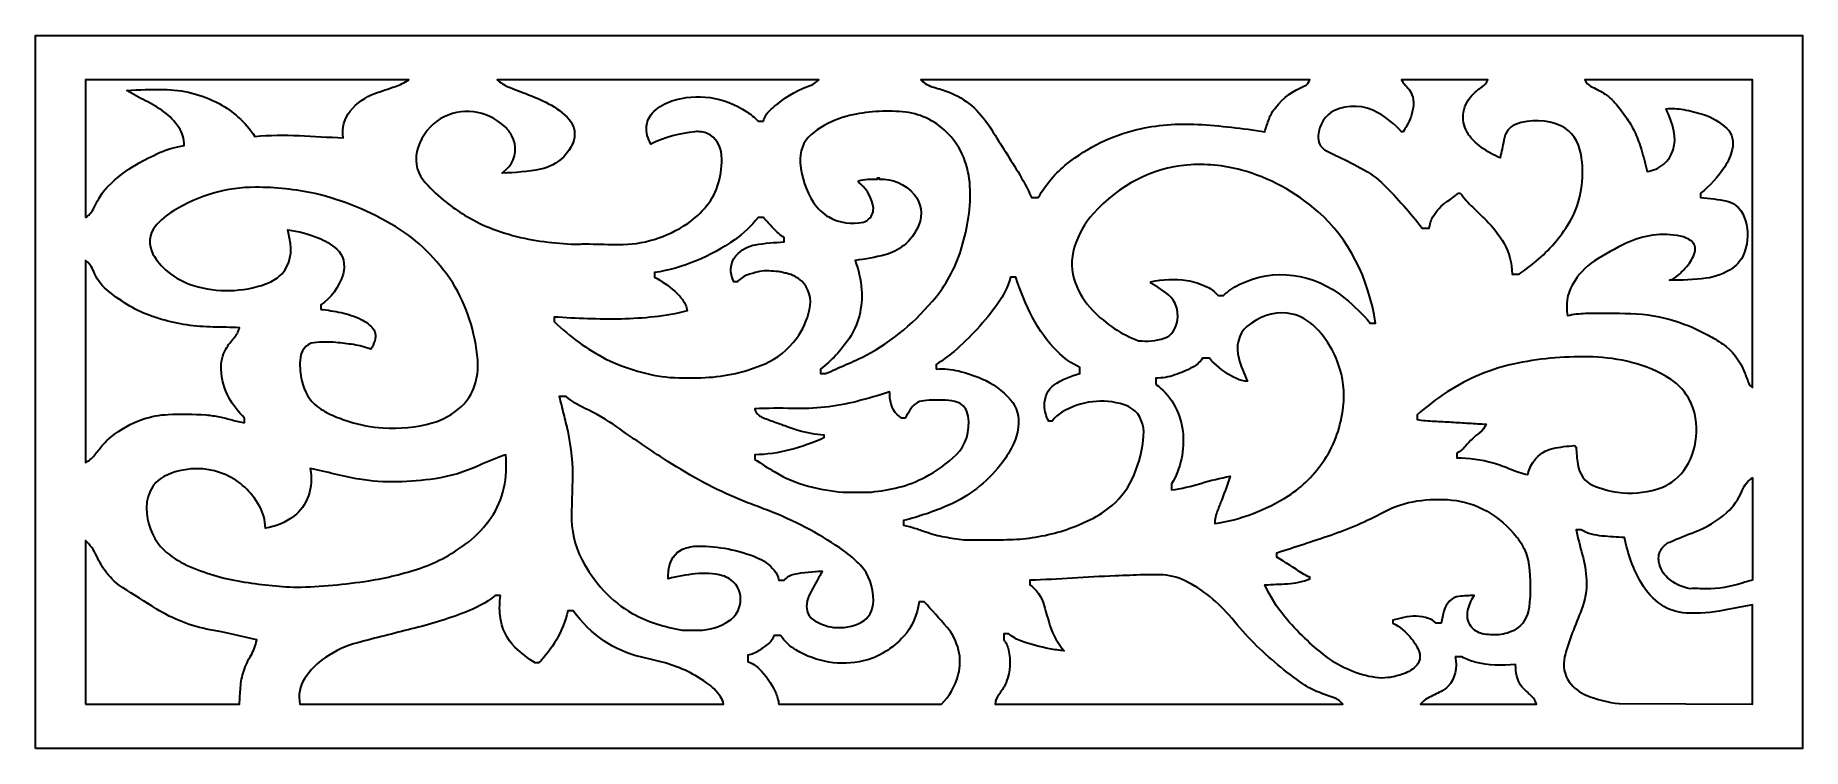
# Model space of a CAD drawing. Header units: centimetres. Extents: x 14.4 to 27, y -9.1 to -4.
import ezdxf

# ---------------------------------------------------------------- set-up
doc = ezdxf.new("R2010")
doc.units = ezdxf.units.CM
doc.header["$MEASUREMENT"] = 0
doc.layers.add('layer 1', color=7, linetype='Continuous')

msp = doc.modelspace()

# ---------------------------------------------------------------- linework, layer by layer
at = {"layer": 'layer 1', "color": 250, "lineweight": 30}
for points, knots in [([(14.38233, -9.05358), (14.38233, -9.05358), (26.99978, -9.05358), (26.99978, -9.05358), (26.99978, -9.05358), (26.99978, -9.05358), (26.99977, -3.95999), (26.99977, -3.95999), (26.99977, -3.95999), (26.99977, -3.95999), (14.38232, -3.96), (14.38232, -3.96), (14.38232, -3.96), (14.38232, -3.96), (14.38233, -9.05358), (14.38233, -9.05358)], [0, 0, 0, 0, 0.2, 0.2, 0.2, 0.2, 0.4, 0.4, 0.4, 0.4, 0.6, 0.6, 0.6, 0.6, 1, 1, 1, 1]), ([(14.7404, -5.26067), (14.7404, -5.26067), (14.7404, -4.27695), (14.7404, -4.27695), (14.7404, -4.27695), (14.7404, -4.27695), (17.04898, -4.27695), (17.04898, -4.27695), (17.04898, -4.27695), (17.01879, -4.29767), (16.98669, -4.31369), (16.95342, -4.32465), (16.95342, -4.32465), (16.90388, -4.34097), (16.85448, -4.35796), (16.80523, -4.37562), (16.80523, -4.37562), (16.73972, -4.39913), (16.67969, -4.44203), (16.63012, -4.50078), (16.63012, -4.50078), (16.58871, -4.54987), (16.56979, -4.62187), (16.57984, -4.6923), (16.57984, -4.6923), (16.47496, -4.68648), (16.37006, -4.68109), (16.26515, -4.67614), (16.26515, -4.67614), (16.16016, -4.67118), (16.05505, -4.67292), (15.95021, -4.68133), (15.95021, -4.68133), (15.88068, -4.57928), (15.79308, -4.49927), (15.6944, -4.4477), (15.6944, -4.4477), (15.56856, -4.38195), (15.43384, -4.34744), (15.29757, -4.34606), (15.29757, -4.34606), (15.21056, -4.34518), (15.12356, -4.34768), (15.03667, -4.35354), (15.03667, -4.35354), (15.07975, -4.38139), (15.12408, -4.40606), (15.16945, -4.42742), (15.16945, -4.42742), (15.21486, -4.44881), (15.25869, -4.47513), (15.30047, -4.50608), (15.30047, -4.50608), (15.34077, -4.53588), (15.37693, -4.5738), (15.40748, -4.61831), (15.40748, -4.61831), (15.43197, -4.654), (15.44503, -4.69989), (15.44408, -4.74702), (15.44408, -4.74702), (15.38464, -4.75596), (15.32615, -4.77295), (15.26962, -4.7977), (15.26962, -4.7977), (15.21321, -4.82242), (15.15782, -4.85059), (15.10361, -4.88214), (15.10361, -4.88214), (15.03203, -4.92381), (14.96453, -4.97574), (14.90246, -5.03694), (14.90246, -5.03694), (14.87769, -5.06135), (14.85585, -5.0901), (14.83761, -5.12234), (14.83761, -5.12234), (14.82332, -5.14768), (14.80961, -5.17352), (14.79653, -5.19988), (14.79653, -5.19988), (14.78315, -5.22682), (14.76357, -5.24804), (14.7404, -5.26067)], [0, 0, 0, 0, 0.04545455, 0.04545455, 0.04545455, 0.04545455, 0.09090909, 0.09090909, 0.09090909, 0.09090909, 0.13636364, 0.13636364, 0.13636364, 0.13636364, 0.18181818, 0.18181818, 0.18181818, 0.18181818, 0.22727273, 0.22727273, 0.22727273, 0.22727273, 0.27272727, 0.27272727, 0.27272727, 0.27272727, 0.31818182, 0.31818182, 0.31818182, 0.31818182, 0.36363636, 0.36363636, 0.36363636, 0.36363636, 0.40909091, 0.40909091, 0.40909091, 0.40909091, 0.45454545, 0.45454545, 0.45454545, 0.45454545, 0.5, 0.5, 0.5, 0.5, 0.54545455, 0.54545455, 0.54545455, 0.54545455, 0.59090909, 0.59090909, 0.59090909, 0.59090909, 0.63636364, 0.63636364, 0.63636364, 0.63636364, 0.68181818, 0.68181818, 0.68181818, 0.68181818, 0.72727273, 0.72727273, 0.72727273, 0.72727273, 0.77272727, 0.77272727, 0.77272727, 0.77272727, 0.81818182, 0.81818182, 0.81818182, 0.81818182, 0.86363636, 0.86363636, 0.86363636, 0.86363636, 0.90909091, 0.90909091, 0.90909091, 0.90909091, 1, 1, 1, 1]), ([(19.57996, -4.57211), (19.57996, -4.57211), (19.54287, -4.57211), (19.54287, -4.57211), (19.54287, -4.57211), (19.51742, -4.54647), (19.49002, -4.52408), (19.46105, -4.50525), (19.46105, -4.50525), (19.29646, -4.39826), (19.10655, -4.37065), (18.92691, -4.42771), (18.92691, -4.42771), (18.88024, -4.44253), (18.83634, -4.46864), (18.79763, -4.5046), (18.79763, -4.5046), (18.7713, -4.52905), (18.75303, -4.56479), (18.74629, -4.60507), (18.74629, -4.60507), (18.74239, -4.62835), (18.74404, -4.65254), (18.75103, -4.67465), (18.75103, -4.67465), (18.7579, -4.69634), (18.76675, -4.71696), (18.77742, -4.73608), (18.77742, -4.73608), (18.87806, -4.68867), (18.98352, -4.65923), (19.09065, -4.64859), (19.09065, -4.64859), (19.1223, -4.64545), (19.15413, -4.65035), (19.18424, -4.66298), (19.18424, -4.66298), (19.23776, -4.68541), (19.27572, -4.74555), (19.28101, -4.81618), (19.28101, -4.81618), (19.29108, -4.9508), (19.25194, -5.08399), (19.17474, -5.17812), (19.17474, -5.17812), (19.13475, -5.22687), (19.08972, -5.26868), (19.0409, -5.30241), (19.0409, -5.30241), (18.88891, -5.40389), (18.71903, -5.45588), (18.54695, -5.45363), (18.54695, -5.45363), (18.47787, -5.45273), (18.40879, -5.4515), (18.3397, -5.44994), (18.3397, -5.44994), (18.30447, -5.44914), (18.26922, -5.44985), (18.23402, -5.45206), (18.23402, -5.45206), (18.16106, -5.4481), (18.0882, -5.44166), (18.01552, -5.43276), (18.01552, -5.43276), (17.86371, -5.41421), (17.71414, -5.37306), (17.57003, -5.31022), (17.57003, -5.31022), (17.47412, -5.26463), (17.38225, -5.20647), (17.296, -5.13672), (17.296, -5.13672), (17.24334, -5.09419), (17.19418, -5.0451), (17.14931, -4.99024), (17.14931, -4.99024), (17.10008, -4.93007), (17.08618, -4.83743), (17.11449, -4.75879), (17.11449, -4.75879), (17.1464, -4.67021), (17.20239, -4.59877), (17.27234, -4.55729), (17.27234, -4.55729), (17.4232, -4.4678), (17.60109, -4.48958), (17.73553, -4.61379), (17.73553, -4.61379), (17.75457, -4.63139), (17.77121, -4.6528), (17.78478, -4.67713), (17.78478, -4.67713), (17.82314, -4.74584), (17.81475, -4.8398), (17.76535, -4.89626), (17.76535, -4.89626), (17.74993, -4.91387), (17.73332, -4.92976), (17.71572, -4.94378), (17.71572, -4.94378), (17.80721, -4.94198), (17.89851, -4.93266), (17.98903, -4.91584), (17.98903, -4.91584), (18.04932, -4.90463), (18.10624, -4.87396), (18.15427, -4.82678), (18.15427, -4.82678), (18.18065, -4.80084), (18.20257, -4.76845), (18.21869, -4.73153), (18.21869, -4.73153), (18.2433, -4.67511), (18.23339, -4.60482), (18.19478, -4.56259), (18.19478, -4.56259), (18.15085, -4.5145), (18.10095, -4.47583), (18.04704, -4.44814), (18.04704, -4.44814), (17.99345, -4.42061), (17.93877, -4.3966), (17.88321, -4.3762), (17.88321, -4.3762), (17.84119, -4.36069), (17.79936, -4.34434), (17.75775, -4.32718), (17.75775, -4.32718), (17.72953, -4.31554), (17.70285, -4.2986), (17.67865, -4.27695), (17.67865, -4.27695), (17.67865, -4.27695), (19.97504, -4.27695), (19.97504, -4.27695), (19.97504, -4.27695), (19.95929, -4.29463), (19.94054, -4.30762), (19.92026, -4.31493), (19.92026, -4.31493), (19.83643, -4.34509), (19.7564, -4.38986), (19.68245, -4.44792), (19.68245, -4.44792), (19.662, -4.4639), (19.6421, -4.48096), (19.62279, -4.49903), (19.62279, -4.49903), (19.60306, -4.51751), (19.58815, -4.54294), (19.57996, -4.57211)], [0, 0, 0, 0, 0.02564103, 0.02564103, 0.02564103, 0.02564103, 0.05128205, 0.05128205, 0.05128205, 0.05128205, 0.07692308, 0.07692308, 0.07692308, 0.07692308, 0.1025641, 0.1025641, 0.1025641, 0.1025641, 0.12820513, 0.12820513, 0.12820513, 0.12820513, 0.15384615, 0.15384615, 0.15384615, 0.15384615, 0.17948718, 0.17948718, 0.17948718, 0.17948718, 0.20512821, 0.20512821, 0.20512821, 0.20512821, 0.23076923, 0.23076923, 0.23076923, 0.23076923, 0.25641026, 0.25641026, 0.25641026, 0.25641026, 0.28205128, 0.28205128, 0.28205128, 0.28205128, 0.30769231, 0.30769231, 0.30769231, 0.30769231, 0.33333333, 0.33333333, 0.33333333, 0.33333333, 0.35897436, 0.35897436, 0.35897436, 0.35897436, 0.38461538, 0.38461538, 0.38461538, 0.38461538, 0.41025641, 0.41025641, 0.41025641, 0.41025641, 0.43589744, 0.43589744, 0.43589744, 0.43589744, 0.46153846, 0.46153846, 0.46153846, 0.46153846, 0.48717949, 0.48717949, 0.48717949, 0.48717949, 0.51282051, 0.51282051, 0.51282051, 0.51282051, 0.53846154, 0.53846154, 0.53846154, 0.53846154, 0.56410256, 0.56410256, 0.56410256, 0.56410256, 0.58974359, 0.58974359, 0.58974359, 0.58974359, 0.61538462, 0.61538462, 0.61538462, 0.61538462, 0.64102564, 0.64102564, 0.64102564, 0.64102564, 0.66666667, 0.66666667, 0.66666667, 0.66666667, 0.69230769, 0.69230769, 0.69230769, 0.69230769, 0.71794872, 0.71794872, 0.71794872, 0.71794872, 0.74358974, 0.74358974, 0.74358974, 0.74358974, 0.76923077, 0.76923077, 0.76923077, 0.76923077, 0.79487179, 0.79487179, 0.79487179, 0.79487179, 0.82051282, 0.82051282, 0.82051282, 0.82051282, 0.84615385, 0.84615385, 0.84615385, 0.84615385, 0.87179487, 0.87179487, 0.87179487, 0.87179487, 0.8974359, 0.8974359, 0.8974359, 0.8974359, 0.92307692, 0.92307692, 0.92307692, 0.92307692, 0.94871795, 0.94871795, 0.94871795, 0.94871795, 1, 1, 1, 1]), ([(21.54295, -5.11864), (21.54295, -5.11864), (21.49355, -5.11864), (21.49355, -5.11864), (21.49355, -5.11864), (21.46568, -5.05426), (21.43368, -4.99286), (21.39785, -4.93505), (21.39785, -4.93505), (21.33107, -4.82728), (21.26376, -4.72002), (21.19592, -4.61329), (21.19592, -4.61329), (21.1213, -4.49592), (21.02011, -4.40987), (20.90568, -4.36655), (20.90568, -4.36655), (20.86963, -4.35291), (20.83321, -4.3409), (20.79647, -4.33054), (20.79647, -4.33054), (20.7628, -4.32106), (20.73109, -4.30278), (20.70338, -4.27695), (20.70338, -4.27695), (20.70338, -4.27695), (23.48121, -4.27695), (23.48121, -4.27695), (23.48121, -4.27695), (23.47515, -4.29844), (23.46128, -4.315), (23.4439, -4.32154), (23.4439, -4.32154), (23.36528, -4.35108), (23.29369, -4.40452), (23.23542, -4.47715), (23.23542, -4.47715), (23.21673, -4.50045), (23.20139, -4.52762), (23.19006, -4.55748), (23.19006, -4.55748), (23.1788, -4.58714), (23.16883, -4.61754), (23.16019, -4.64856), (23.16019, -4.64856), (23.00126, -4.62321), (22.84163, -4.60564), (22.68162, -4.59585), (22.68162, -4.59585), (22.53577, -4.58696), (22.38963, -4.59947), (22.24609, -4.6332), (22.24609, -4.6332), (22.06874, -4.67488), (21.89925, -4.75798), (21.74628, -4.87827), (21.74628, -4.87827), (21.66663, -4.94089), (21.59756, -5.02254), (21.54295, -5.11864)], [0, 0, 0, 0, 0.0625, 0.0625, 0.0625, 0.0625, 0.125, 0.125, 0.125, 0.125, 0.1875, 0.1875, 0.1875, 0.1875, 0.25, 0.25, 0.25, 0.25, 0.3125, 0.3125, 0.3125, 0.3125, 0.375, 0.375, 0.375, 0.375, 0.4375, 0.4375, 0.4375, 0.4375, 0.5, 0.5, 0.5, 0.5, 0.5625, 0.5625, 0.5625, 0.5625, 0.625, 0.625, 0.625, 0.625, 0.6875, 0.6875, 0.6875, 0.6875, 0.75, 0.75, 0.75, 0.75, 0.8125, 0.8125, 0.8125, 0.8125, 0.875, 0.875, 0.875, 0.875, 1, 1, 1, 1]), ([(24.55528, -5.0859), (24.55528, -5.0859), (24.54292, -5.0859), (24.54292, -5.0859), (24.54292, -5.0859), (24.51557, -5.10837), (24.48746, -5.1294), (24.45869, -5.1489), (24.45869, -5.1489), (24.42007, -5.17509), (24.38652, -5.21161), (24.36039, -5.25592), (24.36039, -5.25592), (24.34624, -5.27991), (24.33689, -5.30779), (24.33312, -5.33727), (24.33312, -5.33727), (24.33312, -5.33727), (24.2837, -5.33727), (24.2837, -5.33727), (24.2837, -5.33727), (24.19864, -5.22665), (24.10758, -5.12363), (24.01116, -5.02888), (24.01116, -5.02888), (23.96213, -4.9807), (23.90815, -4.94113), (23.85065, -4.91122), (23.85065, -4.91122), (23.84764, -4.90966), (23.84464, -4.90805), (23.84167, -4.90641), (23.84167, -4.90641), (23.78212, -4.87375), (23.72186, -4.84326), (23.66092, -4.81497), (23.66092, -4.81497), (23.63592, -4.80323), (23.61125, -4.79041), (23.58694, -4.77656), (23.58694, -4.77656), (23.5561, -4.759), (23.53785, -4.71829), (23.54181, -4.67601), (23.54181, -4.67601), (23.54941, -4.59518), (23.59265, -4.52657), (23.65347, -4.4987), (23.65347, -4.4987), (23.75575, -4.45183), (23.86861, -4.45693), (23.96799, -4.51284), (23.96799, -4.51284), (24.02896, -4.54715), (24.08546, -4.59291), (24.13551, -4.64856), (24.13551, -4.64856), (24.13551, -4.64856), (24.14786, -4.64856), (24.14786, -4.64856), (24.14786, -4.64856), (24.15569, -4.63471), (24.16385, -4.62114), (24.17232, -4.60787), (24.17232, -4.60787), (24.19986, -4.56471), (24.21658, -4.51226), (24.22035, -4.45711), (24.22035, -4.45711), (24.22207, -4.43198), (24.21871, -4.40672), (24.21057, -4.38367), (24.21057, -4.38367), (24.20416, -4.36537), (24.19422, -4.34936), (24.18166, -4.33709), (24.18166, -4.33709), (24.16408, -4.3199), (24.14854, -4.29965), (24.13551, -4.27695), (24.13551, -4.27695), (24.13551, -4.27695), (24.75286, -4.27695), (24.75286, -4.27695), (24.75286, -4.27695), (24.74266, -4.29828), (24.72806, -4.31576), (24.71061, -4.3275), (24.71061, -4.3275), (24.68839, -4.34245), (24.66719, -4.3597), (24.64723, -4.37905), (24.64723, -4.37905), (24.63052, -4.39536), (24.61587, -4.41476), (24.6038, -4.4366), (24.6038, -4.4366), (24.59168, -4.45852), (24.58314, -4.48324), (24.57865, -4.50934), (24.57865, -4.50934), (24.57466, -4.53308), (24.57477, -4.55762), (24.57899, -4.5813), (24.57899, -4.5813), (24.5832, -4.60492), (24.59101, -4.6273), (24.60199, -4.64719), (24.60199, -4.64719), (24.61489, -4.6708), (24.6306, -4.69176), (24.64859, -4.70932), (24.64859, -4.70932), (24.66648, -4.72681), (24.68516, -4.74297), (24.70454, -4.75773), (24.70454, -4.75773), (24.74711, -4.78935), (24.79225, -4.81508), (24.83921, -4.83448), (24.83921, -4.83448), (24.84971, -4.79324), (24.85856, -4.75138), (24.86572, -4.70903), (24.86572, -4.70903), (24.87487, -4.65492), (24.90693, -4.61147), (24.94914, -4.59589), (24.94914, -4.59589), (25.05692, -4.55613), (25.17204, -4.56061), (25.27768, -4.6086), (25.27768, -4.6086), (25.34899, -4.64098), (25.40192, -4.71753), (25.41759, -4.81079), (25.41759, -4.81079), (25.42983, -4.88368), (25.43167, -4.95875), (25.42306, -5.03246), (25.42306, -5.03246), (25.41011, -5.13749), (25.37496, -5.23627), (25.3213, -5.3184), (25.3213, -5.3184), (25.25357, -5.42208), (25.17329, -5.51177), (25.08343, -5.58416), (25.08343, -5.58416), (25.04806, -5.61265), (25.01192, -5.63964), (24.9751, -5.66508), (24.9751, -5.66508), (24.9751, -5.66508), (24.92569, -5.66508), (24.92569, -5.66508), (24.92569, -5.66508), (24.92509, -5.58628), (24.90485, -5.50975), (24.86782, -5.44618), (24.86782, -5.44618), (24.8315, -5.38386), (24.78855, -5.32812), (24.74017, -5.2805), (24.74017, -5.2805), (24.70848, -5.24933), (24.67662, -5.21849), (24.64454, -5.18797), (24.64454, -5.18797), (24.61241, -5.15739), (24.58253, -5.12322), (24.55528, -5.0859)], [0, 0, 0, 0, 0.02272727, 0.02272727, 0.02272727, 0.02272727, 0.04545455, 0.04545455, 0.04545455, 0.04545455, 0.06818182, 0.06818182, 0.06818182, 0.06818182, 0.09090909, 0.09090909, 0.09090909, 0.09090909, 0.11363636, 0.11363636, 0.11363636, 0.11363636, 0.13636364, 0.13636364, 0.13636364, 0.13636364, 0.15909091, 0.15909091, 0.15909091, 0.15909091, 0.18181818, 0.18181818, 0.18181818, 0.18181818, 0.20454545, 0.20454545, 0.20454545, 0.20454545, 0.22727273, 0.22727273, 0.22727273, 0.22727273, 0.25, 0.25, 0.25, 0.25, 0.27272727, 0.27272727, 0.27272727, 0.27272727, 0.29545455, 0.29545455, 0.29545455, 0.29545455, 0.31818182, 0.31818182, 0.31818182, 0.31818182, 0.34090909, 0.34090909, 0.34090909, 0.34090909, 0.36363636, 0.36363636, 0.36363636, 0.36363636, 0.38636364, 0.38636364, 0.38636364, 0.38636364, 0.40909091, 0.40909091, 0.40909091, 0.40909091, 0.43181818, 0.43181818, 0.43181818, 0.43181818, 0.45454545, 0.45454545, 0.45454545, 0.45454545, 0.47727273, 0.47727273, 0.47727273, 0.47727273, 0.5, 0.5, 0.5, 0.5, 0.52272727, 0.52272727, 0.52272727, 0.52272727, 0.54545455, 0.54545455, 0.54545455, 0.54545455, 0.56818182, 0.56818182, 0.56818182, 0.56818182, 0.59090909, 0.59090909, 0.59090909, 0.59090909, 0.61363636, 0.61363636, 0.61363636, 0.61363636, 0.63636364, 0.63636364, 0.63636364, 0.63636364, 0.65909091, 0.65909091, 0.65909091, 0.65909091, 0.68181818, 0.68181818, 0.68181818, 0.68181818, 0.70454545, 0.70454545, 0.70454545, 0.70454545, 0.72727273, 0.72727273, 0.72727273, 0.72727273, 0.75, 0.75, 0.75, 0.75, 0.77272727, 0.77272727, 0.77272727, 0.77272727, 0.79545455, 0.79545455, 0.79545455, 0.79545455, 0.81818182, 0.81818182, 0.81818182, 0.81818182, 0.84090909, 0.84090909, 0.84090909, 0.84090909, 0.86363636, 0.86363636, 0.86363636, 0.86363636, 0.88636364, 0.88636364, 0.88636364, 0.88636364, 0.90909091, 0.90909091, 0.90909091, 0.90909091, 0.93181818, 0.93181818, 0.93181818, 0.93181818, 0.95454545, 0.95454545, 0.95454545, 0.95454545, 1, 1, 1, 1]), ([(26.27138, -5.0859), (26.33705, -5.03663), (26.39531, -4.97324), (26.44349, -4.89856), (26.44349, -4.89856), (26.46727, -4.86172), (26.48538, -4.81967), (26.49692, -4.77449), (26.49692, -4.77449), (26.51085, -4.7199), (26.49572, -4.66026), (26.45917, -4.62598), (26.45917, -4.62598), (26.40906, -4.57897), (26.35211, -4.54481), (26.29152, -4.52547), (26.29152, -4.52547), (26.24509, -4.51065), (26.19809, -4.49893), (26.15069, -4.49033), (26.15069, -4.49033), (26.1089, -4.48275), (26.0666, -4.48087), (26.02448, -4.48468), (26.02448, -4.48468), (26.04848, -4.53452), (26.06723, -4.58808), (26.08026, -4.64399), (26.08026, -4.64399), (26.10123, -4.73388), (26.07183, -4.83039), (26.00855, -4.87982), (26.00855, -4.87982), (25.97211, -4.90823), (25.93116, -4.9263), (25.88859, -4.93274), (25.88859, -4.93274), (25.87692, -4.88042), (25.86355, -4.82873), (25.84851, -4.77779), (25.84851, -4.77779), (25.83631, -4.73762), (25.82193, -4.69855), (25.80545, -4.66087), (25.80545, -4.66087), (25.78894, -4.62312), (25.76927, -4.5877), (25.74675, -4.55524), (25.74675, -4.55524), (25.72227, -4.51994), (25.69661, -4.48599), (25.66983, -4.45344), (25.66983, -4.45344), (25.6429, -4.42073), (25.61207, -4.39349), (25.57845, -4.37277), (25.57845, -4.37277), (25.54908, -4.35479), (25.51905, -4.33861), (25.48845, -4.32429), (25.48845, -4.32429), (25.46975, -4.31553), (25.45409, -4.29875), (25.44423, -4.27695), (25.44423, -4.27695), (25.44423, -4.27695), (26.6417, -4.27695), (26.6417, -4.27695), (26.6417, -4.27695), (26.6417, -4.27695), (26.6417, -6.474), (26.6417, -6.474), (26.6417, -6.474), (26.6417, -6.474), (26.61992, -6.45786), (26.61992, -6.45786), (26.61992, -6.45786), (26.60872, -6.4293), (26.59773, -6.4006), (26.58692, -6.3718), (26.58692, -6.3718), (26.55334, -6.28231), (26.49754, -6.20902), (26.42789, -6.16298), (26.42789, -6.16298), (26.39395, -6.14055), (26.35936, -6.11972), (26.32418, -6.10056), (26.32418, -6.10056), (26.24957, -6.05984), (26.17261, -6.02634), (26.09395, -6.0003), (26.09395, -6.0003), (25.9889, -5.96829), (25.88148, -5.95032), (25.77343, -5.94671), (25.77343, -5.94671), (25.66568, -5.9431), (25.55788, -5.94253), (25.4501, -5.945), (25.4501, -5.945), (25.40675, -5.94598), (25.36353, -5.9511), (25.3208, -5.96031), (25.3208, -5.96031), (25.30669, -5.88576), (25.3187, -5.80713), (25.35372, -5.74443), (25.35372, -5.74443), (25.39472, -5.67103), (25.4495, -5.61145), (25.51316, -5.57098), (25.51316, -5.57098), (25.58703, -5.52404), (25.66279, -5.48192), (25.74013, -5.44483), (25.74013, -5.44483), (25.86349, -5.38564), (25.9971, -5.36816), (26.12751, -5.39412), (26.12751, -5.39412), (26.15596, -5.39978), (26.18331, -5.41219), (26.20809, -5.43066), (26.20809, -5.43066), (26.22915, -5.44633), (26.23825, -5.47875), (26.22974, -5.50761), (26.22974, -5.50761), (26.21818, -5.54686), (26.19901, -5.58189), (26.17399, -5.6095), (26.17399, -5.6095), (26.15391, -5.63167), (26.133, -5.65258), (26.1113, -5.67217), (26.1113, -5.67217), (26.09255, -5.68911), (26.07146, -5.70157), (26.04912, -5.7089), (26.04912, -5.7089), (26.13661, -5.70986), (26.22408, -5.70502), (26.31117, -5.69439), (26.31117, -5.69439), (26.37723, -5.68632), (26.44131, -5.66173), (26.49969, -5.62203), (26.49969, -5.62203), (26.53871, -5.59551), (26.56949, -5.55331), (26.58715, -5.50214), (26.58715, -5.50214), (26.61103, -5.43311), (26.61299, -5.35525), (26.59261, -5.28446), (26.59261, -5.28446), (26.57151, -5.21122), (26.52086, -5.15786), (26.45982, -5.14463), (26.45982, -5.14463), (26.39749, -5.1311), (26.33456, -5.12242), (26.27138, -5.11864), (26.27138, -5.11864), (26.27138, -5.11864), (26.27138, -5.0859), (26.27138, -5.0859)], [0, 0, 0, 0, 0.02325581, 0.02325581, 0.02325581, 0.02325581, 0.04651163, 0.04651163, 0.04651163, 0.04651163, 0.06976744, 0.06976744, 0.06976744, 0.06976744, 0.09302326, 0.09302326, 0.09302326, 0.09302326, 0.11627907, 0.11627907, 0.11627907, 0.11627907, 0.13953488, 0.13953488, 0.13953488, 0.13953488, 0.1627907, 0.1627907, 0.1627907, 0.1627907, 0.18604651, 0.18604651, 0.18604651, 0.18604651, 0.20930233, 0.20930233, 0.20930233, 0.20930233, 0.23255814, 0.23255814, 0.23255814, 0.23255814, 0.25581395, 0.25581395, 0.25581395, 0.25581395, 0.27906977, 0.27906977, 0.27906977, 0.27906977, 0.30232558, 0.30232558, 0.30232558, 0.30232558, 0.3255814, 0.3255814, 0.3255814, 0.3255814, 0.34883721, 0.34883721, 0.34883721, 0.34883721, 0.37209302, 0.37209302, 0.37209302, 0.37209302, 0.39534884, 0.39534884, 0.39534884, 0.39534884, 0.41860465, 0.41860465, 0.41860465, 0.41860465, 0.44186047, 0.44186047, 0.44186047, 0.44186047, 0.46511628, 0.46511628, 0.46511628, 0.46511628, 0.48837209, 0.48837209, 0.48837209, 0.48837209, 0.51162791, 0.51162791, 0.51162791, 0.51162791, 0.53488372, 0.53488372, 0.53488372, 0.53488372, 0.55813953, 0.55813953, 0.55813953, 0.55813953, 0.58139535, 0.58139535, 0.58139535, 0.58139535, 0.60465116, 0.60465116, 0.60465116, 0.60465116, 0.62790698, 0.62790698, 0.62790698, 0.62790698, 0.65116279, 0.65116279, 0.65116279, 0.65116279, 0.6744186, 0.6744186, 0.6744186, 0.6744186, 0.69767442, 0.69767442, 0.69767442, 0.69767442, 0.72093023, 0.72093023, 0.72093023, 0.72093023, 0.74418605, 0.74418605, 0.74418605, 0.74418605, 0.76744186, 0.76744186, 0.76744186, 0.76744186, 0.79069767, 0.79069767, 0.79069767, 0.79069767, 0.81395349, 0.81395349, 0.81395349, 0.81395349, 0.8372093, 0.8372093, 0.8372093, 0.8372093, 0.86046512, 0.86046512, 0.86046512, 0.86046512, 0.88372093, 0.88372093, 0.88372093, 0.88372093, 0.90697674, 0.90697674, 0.90697674, 0.90697674, 0.93023256, 0.93023256, 0.93023256, 0.93023256, 0.95348837, 0.95348837, 0.95348837, 0.95348837, 1, 1, 1, 1]), ([(20.259, -5.00929), (20.30817, -5.04457), (20.34491, -5.102), (20.36181, -5.16995), (20.36181, -5.16995), (20.36999, -5.20288), (20.36242, -5.23883), (20.34236, -5.26237), (20.34236, -5.26237), (20.32887, -5.27815), (20.31206, -5.28877), (20.29393, -5.29297), (20.29393, -5.29297), (20.21076, -5.31222), (20.12486, -5.29972), (20.04737, -5.25711), (20.04737, -5.25711), (20.00505, -5.23384), (19.96766, -5.19836), (19.93827, -5.15356), (19.93827, -5.15356), (19.88547, -5.07314), (19.85262, -4.97492), (19.8438, -4.87122), (19.8438, -4.87122), (19.83709, -4.79255), (19.86565, -4.71562), (19.91788, -4.67148), (19.91788, -4.67148), (19.97934, -4.61954), (20.04704, -4.58028), (20.11836, -4.55519), (20.11836, -4.55519), (20.15107, -4.54374), (20.18425, -4.53444), (20.21773, -4.52736), (20.21773, -4.52736), (20.34331, -4.50082), (20.47112, -4.49467), (20.59795, -4.50906), (20.59795, -4.50906), (20.71032, -4.5218), (20.81707, -4.57691), (20.90416, -4.66709), (20.90416, -4.66709), (20.99296, -4.75904), (21.04759, -4.8932), (21.05506, -5.03754), (21.05506, -5.03754), (21.05878, -5.11134), (21.05526, -5.18546), (21.04458, -5.25819), (21.04458, -5.25819), (21.03391, -5.33079), (21.01815, -5.40207), (20.99749, -5.47118), (20.99749, -5.47118), (20.95773, -5.60417), (20.89537, -5.72471), (20.81482, -5.82435), (20.81482, -5.82435), (20.67049, -6.00286), (20.50049, -6.14541), (20.31396, -6.24438), (20.31396, -6.24438), (20.26618, -6.268), (20.21801, -6.29031), (20.16945, -6.31126), (20.16945, -6.31126), (20.12095, -6.33218), (20.07261, -6.35363), (20.02441, -6.37561), (20.02441, -6.37561), (20.02441, -6.37561), (19.98738, -6.37561), (19.98738, -6.37561), (19.98738, -6.37561), (19.98738, -6.37561), (19.98738, -6.34286), (19.98738, -6.34286), (19.98738, -6.34286), (20.0653, -6.28398), (20.13503, -6.20952), (20.19386, -6.12238), (20.19386, -6.12238), (20.25871, -6.02627), (20.29005, -5.90147), (20.28076, -5.77598), (20.28076, -5.77598), (20.27539, -5.7033), (20.25963, -5.63247), (20.23423, -5.56684), (20.23423, -5.56684), (20.30642, -5.55921), (20.37815, -5.54585), (20.449, -5.52683), (20.449, -5.52683), (20.49635, -5.51412), (20.54161, -5.49135), (20.58286, -5.45949), (20.58286, -5.45949), (20.62854, -5.42427), (20.66561, -5.37392), (20.68999, -5.31392), (20.68999, -5.31392), (20.71936, -5.24161), (20.70662, -5.15361), (20.65882, -5.09903), (20.65882, -5.09903), (20.59024, -5.02072), (20.49952, -4.98051), (20.40706, -4.98751), (20.40706, -4.98751), (20.40706, -4.98751), (20.40706, -4.97655), (20.40706, -4.97655), (20.40706, -4.97655), (20.40706, -4.97655), (20.39479, -4.97655), (20.39479, -4.97655), (20.39479, -4.97655), (20.39479, -4.97655), (20.39479, -4.98751), (20.39479, -4.98751), (20.39479, -4.98751), (20.34933, -4.98377), (20.3037, -4.98743), (20.259, -4.9984), (20.259, -4.9984), (20.259, -4.9984), (20.259, -5.00929), (20.259, -5.00929)], [0, 0, 0, 0, 0.02941176, 0.02941176, 0.02941176, 0.02941176, 0.05882353, 0.05882353, 0.05882353, 0.05882353, 0.08823529, 0.08823529, 0.08823529, 0.08823529, 0.11764706, 0.11764706, 0.11764706, 0.11764706, 0.14705882, 0.14705882, 0.14705882, 0.14705882, 0.17647059, 0.17647059, 0.17647059, 0.17647059, 0.20588235, 0.20588235, 0.20588235, 0.20588235, 0.23529412, 0.23529412, 0.23529412, 0.23529412, 0.26470588, 0.26470588, 0.26470588, 0.26470588, 0.29411765, 0.29411765, 0.29411765, 0.29411765, 0.32352941, 0.32352941, 0.32352941, 0.32352941, 0.35294118, 0.35294118, 0.35294118, 0.35294118, 0.38235294, 0.38235294, 0.38235294, 0.38235294, 0.41176471, 0.41176471, 0.41176471, 0.41176471, 0.44117647, 0.44117647, 0.44117647, 0.44117647, 0.47058824, 0.47058824, 0.47058824, 0.47058824, 0.5, 0.5, 0.5, 0.5, 0.52941176, 0.52941176, 0.52941176, 0.52941176, 0.55882353, 0.55882353, 0.55882353, 0.55882353, 0.58823529, 0.58823529, 0.58823529, 0.58823529, 0.61764706, 0.61764706, 0.61764706, 0.61764706, 0.64705882, 0.64705882, 0.64705882, 0.64705882, 0.67647059, 0.67647059, 0.67647059, 0.67647059, 0.70588235, 0.70588235, 0.70588235, 0.70588235, 0.73529412, 0.73529412, 0.73529412, 0.73529412, 0.76470588, 0.76470588, 0.76470588, 0.76470588, 0.79411765, 0.79411765, 0.79411765, 0.79411765, 0.82352941, 0.82352941, 0.82352941, 0.82352941, 0.85294118, 0.85294118, 0.85294118, 0.85294118, 0.88235294, 0.88235294, 0.88235294, 0.88235294, 0.91176471, 0.91176471, 0.91176471, 0.91176471, 0.94117647, 0.94117647, 0.94117647, 0.94117647, 1, 1, 1, 1]), ([(22.86388, -5.81824), (22.86388, -5.81824), (22.82691, -5.81824), (22.82691, -5.81824), (22.82691, -5.81824), (22.80386, -5.7907), (22.77663, -5.76931), (22.74683, -5.75535), (22.74683, -5.75535), (22.70061, -5.73368), (22.65258, -5.71873), (22.60366, -5.71079), (22.60366, -5.71079), (22.51768, -5.69754), (22.43062, -5.70059), (22.34536, -5.71984), (22.34536, -5.71984), (22.34536, -5.71984), (22.34536, -5.73075), (22.34536, -5.73075), (22.34536, -5.73075), (22.39069, -5.75356), (22.43406, -5.78206), (22.47484, -5.81581), (22.47484, -5.81581), (22.52131, -5.85424), (22.54549, -5.9235), (22.53661, -5.99254), (22.53661, -5.99254), (22.52849, -6.0558), (22.4912, -6.10699), (22.44181, -6.1228), (22.44181, -6.1228), (22.38191, -6.14197), (22.31979, -6.14794), (22.25826, -6.1404), (22.25826, -6.1404), (22.13814, -6.09641), (22.02627, -6.02234), (21.92942, -5.92273), (21.92942, -5.92273), (21.87744, -5.86927), (21.83557, -5.80189), (21.80684, -5.72557), (21.80684, -5.72557), (21.77727, -5.64702), (21.77462, -5.55659), (21.79947, -5.47549), (21.79947, -5.47549), (21.828, -5.38241), (21.87416, -5.29945), (21.93392, -5.23383), (21.93392, -5.23383), (22.12074, -5.02866), (22.35625, -4.90651), (22.60377, -4.88625), (22.60377, -4.88625), (22.73459, -4.87555), (22.86599, -4.88777), (22.99413, -4.92254), (22.99413, -4.92254), (23.19042, -4.97563), (23.37647, -5.07703), (23.54152, -5.2208), (23.54152, -5.2208), (23.75566, -5.40732), (23.90262, -5.69287), (23.95034, -6.01488), (23.95034, -6.01488), (23.95034, -6.01488), (23.91327, -6.01488), (23.91327, -6.01488), (23.91327, -6.01488), (23.85743, -5.9496), (23.79726, -5.89048), (23.73339, -5.83813), (23.73339, -5.83813), (23.50818, -5.65363), (23.22623, -5.61712), (22.97594, -5.7403), (22.97594, -5.7403), (22.93601, -5.75995), (22.89833, -5.78615), (22.86388, -5.81824)], [0, 0, 0, 0, 0.04545455, 0.04545455, 0.04545455, 0.04545455, 0.09090909, 0.09090909, 0.09090909, 0.09090909, 0.13636364, 0.13636364, 0.13636364, 0.13636364, 0.18181818, 0.18181818, 0.18181818, 0.18181818, 0.22727273, 0.22727273, 0.22727273, 0.22727273, 0.27272727, 0.27272727, 0.27272727, 0.27272727, 0.31818182, 0.31818182, 0.31818182, 0.31818182, 0.36363636, 0.36363636, 0.36363636, 0.36363636, 0.40909091, 0.40909091, 0.40909091, 0.40909091, 0.45454545, 0.45454545, 0.45454545, 0.45454545, 0.5, 0.5, 0.5, 0.5, 0.54545455, 0.54545455, 0.54545455, 0.54545455, 0.59090909, 0.59090909, 0.59090909, 0.59090909, 0.63636364, 0.63636364, 0.63636364, 0.63636364, 0.68181818, 0.68181818, 0.68181818, 0.68181818, 0.72727273, 0.72727273, 0.72727273, 0.72727273, 0.77272727, 0.77272727, 0.77272727, 0.77272727, 0.81818182, 0.81818182, 0.81818182, 0.81818182, 0.86363636, 0.86363636, 0.86363636, 0.86363636, 0.90909091, 0.90909091, 0.90909091, 0.90909091, 1, 1, 1, 1]), ([(16.41941, -5.91653), (16.41941, -5.91653), (16.41941, -5.88374), (16.41941, -5.88374), (16.41941, -5.88374), (16.49289, -5.83872), (16.54999, -5.76031), (16.57911, -5.66429), (16.57911, -5.66429), (16.5988, -5.59939), (16.58061, -5.52605), (16.53501, -5.48684), (16.53501, -5.48684), (16.49411, -5.45163), (16.44924, -5.42439), (16.40188, -5.406), (16.40188, -5.406), (16.33105, -5.3785), (16.25842, -5.35916), (16.18481, -5.3482), (16.18481, -5.3482), (16.19272, -5.38026), (16.19909, -5.41289), (16.20386, -5.4459), (16.20386, -5.4459), (16.2173, -5.53871), (16.18448, -5.63257), (16.12106, -5.68297), (16.12106, -5.68297), (16.09235, -5.70568), (16.06119, -5.72311), (16.02856, -5.7347), (16.02856, -5.7347), (15.86028, -5.79448), (15.68248, -5.79856), (15.51257, -5.7466), (15.51257, -5.7466), (15.44656, -5.72641), (15.38367, -5.69253), (15.32651, -5.64637), (15.32651, -5.64637), (15.28568, -5.6134), (15.25017, -5.57098), (15.22189, -5.52138), (15.22189, -5.52138), (15.18695, -5.46017), (15.19388, -5.37571), (15.23793, -5.32464), (15.23793, -5.32464), (15.27668, -5.27972), (15.32053, -5.24223), (15.36799, -5.2134), (15.36799, -5.2134), (15.55064, -5.1024), (15.75097, -5.04473), (15.95383, -5.04469), (15.95383, -5.04469), (16.09695, -5.04466), (16.23982, -5.05997), (16.38087, -5.09044), (16.38087, -5.09044), (16.57896, -5.1372), (16.77141, -5.21622), (16.95327, -5.32545), (16.95327, -5.32545), (17.11135, -5.42039), (17.25094, -5.55792), (17.36212, -5.72815), (17.36212, -5.72815), (17.46133, -5.8875), (17.52314, -6.07866), (17.54053, -6.27986), (17.54053, -6.27986), (17.55159, -6.40757), (17.50761, -6.53311), (17.42528, -6.60918), (17.42528, -6.60918), (17.36308, -6.66664), (17.2919, -6.70691), (17.21646, -6.72737), (17.21646, -6.72737), (17.10066, -6.75876), (16.98207, -6.77093), (16.86374, -6.76359), (16.86374, -6.76359), (16.78252, -6.75717), (16.70187, -6.74188), (16.62274, -6.71792), (16.62274, -6.71792), (16.58266, -6.70484), (16.54298, -6.68988), (16.5038, -6.67305), (16.5038, -6.67305), (16.46597, -6.6568), (16.42959, -6.63559), (16.39529, -6.60979), (16.39529, -6.60979), (16.34079, -6.56879), (16.30091, -6.50292), (16.28396, -6.42596), (16.28396, -6.42596), (16.27375, -6.37932), (16.26966, -6.33089), (16.27185, -6.28259), (16.27185, -6.28259), (16.27489, -6.21494), (16.31717, -6.1604), (16.37086, -6.15472), (16.37086, -6.15472), (16.4231, -6.14922), (16.4756, -6.14882), (16.52788, -6.15353), (16.52788, -6.15353), (16.56991, -6.15724), (16.61186, -6.16229), (16.65368, -6.16867), (16.65368, -6.16867), (16.69557, -6.17505), (16.73697, -6.18579), (16.77745, -6.20076), (16.77745, -6.20076), (16.78925, -6.18254), (16.79877, -6.16218), (16.80564, -6.14033), (16.80564, -6.14033), (16.81607, -6.10709), (16.80837, -6.06924), (16.7865, -6.04644), (16.7865, -6.04644), (16.76308, -6.02201), (16.73671, -6.00248), (16.70838, -5.98859), (16.70838, -5.98859), (16.66238, -5.96607), (16.61464, -5.94969), (16.56592, -5.93968), (16.56592, -5.93968), (16.51733, -5.9297), (16.46845, -5.92198), (16.41941, -5.91653)], [0, 0, 0, 0, 0.02777778, 0.02777778, 0.02777778, 0.02777778, 0.05555556, 0.05555556, 0.05555556, 0.05555556, 0.08333333, 0.08333333, 0.08333333, 0.08333333, 0.11111111, 0.11111111, 0.11111111, 0.11111111, 0.13888889, 0.13888889, 0.13888889, 0.13888889, 0.16666667, 0.16666667, 0.16666667, 0.16666667, 0.19444444, 0.19444444, 0.19444444, 0.19444444, 0.22222222, 0.22222222, 0.22222222, 0.22222222, 0.25, 0.25, 0.25, 0.25, 0.27777778, 0.27777778, 0.27777778, 0.27777778, 0.30555556, 0.30555556, 0.30555556, 0.30555556, 0.33333333, 0.33333333, 0.33333333, 0.33333333, 0.36111111, 0.36111111, 0.36111111, 0.36111111, 0.38888889, 0.38888889, 0.38888889, 0.38888889, 0.41666667, 0.41666667, 0.41666667, 0.41666667, 0.44444444, 0.44444444, 0.44444444, 0.44444444, 0.47222222, 0.47222222, 0.47222222, 0.47222222, 0.5, 0.5, 0.5, 0.5, 0.52777778, 0.52777778, 0.52777778, 0.52777778, 0.55555556, 0.55555556, 0.55555556, 0.55555556, 0.58333333, 0.58333333, 0.58333333, 0.58333333, 0.61111111, 0.61111111, 0.61111111, 0.61111111, 0.63888889, 0.63888889, 0.63888889, 0.63888889, 0.66666667, 0.66666667, 0.66666667, 0.66666667, 0.69444444, 0.69444444, 0.69444444, 0.69444444, 0.72222222, 0.72222222, 0.72222222, 0.72222222, 0.75, 0.75, 0.75, 0.75, 0.77777778, 0.77777778, 0.77777778, 0.77777778, 0.80555556, 0.80555556, 0.80555556, 0.80555556, 0.83333333, 0.83333333, 0.83333333, 0.83333333, 0.86111111, 0.86111111, 0.86111111, 0.86111111, 0.88888889, 0.88888889, 0.88888889, 0.88888889, 0.91666667, 0.91666667, 0.91666667, 0.91666667, 0.94444444, 0.94444444, 0.94444444, 0.94444444, 1, 1, 1, 1]), ([(19.54287, -5.26067), (19.54287, -5.26067), (19.57996, -5.26067), (19.57996, -5.26067), (19.57996, -5.26067), (19.60353, -5.2862), (19.62697, -5.31193), (19.65028, -5.33784), (19.65028, -5.33784), (19.67369, -5.36387), (19.69985, -5.38572), (19.72803, -5.40278), (19.72803, -5.40278), (19.72803, -5.40278), (19.72803, -5.43567), (19.72803, -5.43567), (19.72803, -5.43567), (19.65955, -5.43814), (19.59121, -5.44455), (19.52319, -5.45488), (19.52319, -5.45488), (19.47134, -5.46275), (19.42275, -5.49065), (19.38407, -5.53476), (19.38407, -5.53476), (19.3421, -5.5827), (19.33597, -5.66282), (19.37002, -5.71984), (19.37002, -5.71984), (19.37002, -5.71984), (19.39477, -5.71984), (19.39477, -5.71984), (19.39477, -5.71984), (19.41619, -5.69564), (19.44197, -5.67831), (19.46987, -5.66934), (19.46987, -5.66934), (19.49738, -5.6605), (19.52515, -5.65298), (19.55311, -5.64677), (19.55311, -5.64677), (19.57502, -5.64192), (19.59731, -5.64037), (19.6195, -5.64214), (19.6195, -5.64214), (19.64182, -5.64393), (19.66415, -5.64551), (19.68648, -5.64692), (19.68648, -5.64692), (19.69745, -5.64761), (19.70834, -5.64957), (19.71903, -5.65278), (19.71903, -5.65278), (19.72939, -5.65587), (19.73982, -5.65858), (19.75031, -5.66087), (19.75031, -5.66087), (19.78754, -5.66903), (19.82286, -5.68761), (19.85362, -5.71521), (19.85362, -5.71521), (19.90431, -5.76064), (19.92681, -5.84133), (19.90986, -5.91664), (19.90986, -5.91664), (19.89236, -5.99437), (19.86021, -6.06569), (19.81619, -6.1245), (19.81619, -6.1245), (19.75471, -6.20657), (19.6781, -6.2684), (19.59317, -6.30453), (19.59317, -6.30453), (19.45459, -6.36349), (19.3099, -6.39682), (19.16371, -6.40351), (19.16371, -6.40351), (19.08016, -6.40733), (18.99653, -6.40712), (18.913, -6.40286), (18.913, -6.40286), (18.75641, -6.38668), (18.60242, -6.34239), (18.45582, -6.27137), (18.45582, -6.27137), (18.32402, -6.20243), (18.19974, -6.11255), (18.08607, -6.00399), (18.08607, -6.00399), (18.08607, -6.00399), (18.08607, -5.97124), (18.08607, -5.97124), (18.08607, -5.97124), (18.24524, -5.98312), (18.40468, -5.98806), (18.56412, -5.98609), (18.56412, -5.98609), (18.64337, -5.98412), (18.72253, -5.97892), (18.80151, -5.9705), (18.80151, -5.9705), (18.88053, -5.96208), (18.95908, -5.94774), (19.03674, -5.92755), (19.03674, -5.92755), (19.03144, -5.89716), (19.01943, -5.86928), (19.00211, -5.84707), (19.00211, -5.84707), (18.98508, -5.82525), (18.96664, -5.80529), (18.94694, -5.78738), (18.94694, -5.78738), (18.90174, -5.74738), (18.85319, -5.71374), (18.80216, -5.68707), (18.80216, -5.68707), (18.80216, -5.68707), (18.80216, -5.65416), (18.80216, -5.65416), (18.80216, -5.65416), (19.00444, -5.62264), (19.19988, -5.54219), (19.37781, -5.41718), (19.37781, -5.41718), (19.43826, -5.37472), (19.49378, -5.32208), (19.54287, -5.26067)], [0, 0, 0, 0, 0.03030303, 0.03030303, 0.03030303, 0.03030303, 0.06060606, 0.06060606, 0.06060606, 0.06060606, 0.09090909, 0.09090909, 0.09090909, 0.09090909, 0.12121212, 0.12121212, 0.12121212, 0.12121212, 0.15151515, 0.15151515, 0.15151515, 0.15151515, 0.18181818, 0.18181818, 0.18181818, 0.18181818, 0.21212121, 0.21212121, 0.21212121, 0.21212121, 0.24242424, 0.24242424, 0.24242424, 0.24242424, 0.27272727, 0.27272727, 0.27272727, 0.27272727, 0.3030303, 0.3030303, 0.3030303, 0.3030303, 0.33333333, 0.33333333, 0.33333333, 0.33333333, 0.36363636, 0.36363636, 0.36363636, 0.36363636, 0.39393939, 0.39393939, 0.39393939, 0.39393939, 0.42424242, 0.42424242, 0.42424242, 0.42424242, 0.45454545, 0.45454545, 0.45454545, 0.45454545, 0.48484848, 0.48484848, 0.48484848, 0.48484848, 0.51515152, 0.51515152, 0.51515152, 0.51515152, 0.54545455, 0.54545455, 0.54545455, 0.54545455, 0.57575758, 0.57575758, 0.57575758, 0.57575758, 0.60606061, 0.60606061, 0.60606061, 0.60606061, 0.63636364, 0.63636364, 0.63636364, 0.63636364, 0.66666667, 0.66666667, 0.66666667, 0.66666667, 0.6969697, 0.6969697, 0.6969697, 0.6969697, 0.72727273, 0.72727273, 0.72727273, 0.72727273, 0.75757576, 0.75757576, 0.75757576, 0.75757576, 0.78787879, 0.78787879, 0.78787879, 0.78787879, 0.81818182, 0.81818182, 0.81818182, 0.81818182, 0.84848485, 0.84848485, 0.84848485, 0.84848485, 0.87878788, 0.87878788, 0.87878788, 0.87878788, 0.90909091, 0.90909091, 0.90909091, 0.90909091, 0.93939394, 0.93939394, 0.93939394, 0.93939394, 1, 1, 1, 1]), ([(15.87616, -6.69264), (15.87616, -6.69264), (15.87616, -6.72537), (15.87616, -6.72537), (15.87616, -6.72537), (15.84595, -6.72165), (15.81598, -6.71541), (15.78643, -6.70666), (15.78643, -6.70666), (15.75691, -6.69792), (15.72717, -6.69042), (15.69726, -6.68417), (15.69726, -6.68417), (15.66539, -6.6776), (15.63326, -6.67311), (15.60102, -6.67074), (15.60102, -6.67074), (15.51109, -6.66409), (15.42096, -6.66291), (15.33094, -6.66721), (15.33094, -6.66721), (15.26973, -6.67011), (15.20897, -6.68143), (15.14972, -6.70094), (15.14972, -6.70094), (15.06866, -6.72913), (14.9915, -6.77258), (14.92081, -6.82986), (14.92081, -6.82986), (14.89834, -6.84806), (14.87725, -6.8688), (14.85777, -6.89181), (14.85777, -6.89181), (14.83941, -6.91346), (14.82149, -6.93568), (14.804, -6.95842), (14.804, -6.95842), (14.78628, -6.98147), (14.76449, -6.99899), (14.7404, -7.00953), (14.7404, -7.00953), (14.7404, -7.00953), (14.7404, -5.56684), (14.7404, -5.56684), (14.7404, -5.56684), (14.76591, -5.58489), (14.78635, -5.61247), (14.79885, -5.64576), (14.79885, -5.64576), (14.81879, -5.69878), (14.8501, -5.74372), (14.88931, -5.77552), (14.88931, -5.77552), (14.93694, -5.81417), (14.98622, -5.84951), (15.03694, -5.88139), (15.03694, -5.88139), (15.08773, -5.9133), (15.14073, -5.93928), (15.19528, -5.95905), (15.19528, -5.95905), (15.22442, -5.9696), (15.25377, -5.97923), (15.2833, -5.98794), (15.2833, -5.98794), (15.34267, -6.00548), (15.40278, -6.0189), (15.46333, -6.02815), (15.46333, -6.02815), (15.52568, -6.03713), (15.58835, -6.04199), (15.65109, -6.04271), (15.65109, -6.04271), (15.7138, -6.04342), (15.77649, -6.04512), (15.83917, -6.04778), (15.83917, -6.04778), (15.83256, -6.07649), (15.81922, -6.10207), (15.80091, -6.12117), (15.80091, -6.12117), (15.77883, -6.14419), (15.7592, -6.17065), (15.74247, -6.19994), (15.74247, -6.19994), (15.71824, -6.24227), (15.70643, -6.29383), (15.70909, -6.34588), (15.70909, -6.34588), (15.71275, -6.41756), (15.73155, -6.48668), (15.76359, -6.54615), (15.76359, -6.54615), (15.79477, -6.6021), (15.83275, -6.65155), (15.87616, -6.69264)], [0, 0, 0, 0, 0.04, 0.04, 0.04, 0.04, 0.08, 0.08, 0.08, 0.08, 0.12, 0.12, 0.12, 0.12, 0.16, 0.16, 0.16, 0.16, 0.2, 0.2, 0.2, 0.2, 0.24, 0.24, 0.24, 0.24, 0.28, 0.28, 0.28, 0.28, 0.32, 0.32, 0.32, 0.32, 0.36, 0.36, 0.36, 0.36, 0.4, 0.4, 0.4, 0.4, 0.44, 0.44, 0.44, 0.44, 0.48, 0.48, 0.48, 0.48, 0.52, 0.52, 0.52, 0.52, 0.56, 0.56, 0.56, 0.56, 0.6, 0.6, 0.6, 0.6, 0.64, 0.64, 0.64, 0.64, 0.68, 0.68, 0.68, 0.68, 0.72, 0.72, 0.72, 0.72, 0.76, 0.76, 0.76, 0.76, 0.8, 0.8, 0.8, 0.8, 0.84, 0.84, 0.84, 0.84, 0.88, 0.88, 0.88, 0.88, 0.92, 0.92, 0.92, 0.92, 1, 1, 1, 1]), ([(20.81447, -6.34286), (20.81447, -6.34286), (20.81447, -6.3101), (20.81447, -6.3101), (20.81447, -6.3101), (20.85827, -6.28237), (20.90059, -6.25109), (20.94117, -6.21646), (20.94117, -6.21646), (21.05584, -6.1186), (21.1609, -6.00409), (21.25421, -5.87524), (21.25421, -5.87524), (21.29391, -5.82044), (21.32484, -5.75657), (21.34535, -5.68707), (21.34535, -5.68707), (21.34535, -5.68707), (21.38245, -5.68707), (21.38245, -5.68707), (21.38245, -5.68707), (21.41436, -5.78821), (21.45452, -5.8849), (21.50231, -5.97561), (21.50231, -5.97561), (21.55026, -6.06662), (21.60918, -6.14767), (21.677, -6.21584), (21.677, -6.21584), (21.72591, -6.26501), (21.78064, -6.30419), (21.83923, -6.33197), (21.83923, -6.33197), (21.83923, -6.33197), (21.83923, -6.37561), (21.83923, -6.37561), (21.83923, -6.37561), (21.77428, -6.39007), (21.71167, -6.41778), (21.65385, -6.45769), (21.65385, -6.45769), (21.61165, -6.48681), (21.58592, -6.54305), (21.58716, -6.60355), (21.58716, -6.60355), (21.58798, -6.64348), (21.59838, -6.68214), (21.617, -6.71448), (21.617, -6.71448), (21.617, -6.71448), (21.64164, -6.71448), (21.64164, -6.71448), (21.64164, -6.71448), (21.66126, -6.68815), (21.6847, -6.66671), (21.71068, -6.65137), (21.71068, -6.65137), (21.84932, -6.56946), (22.00636, -6.55054), (22.15485, -6.59777), (22.15485, -6.59777), (22.17636, -6.6046), (22.19707, -6.61503), (22.2164, -6.62872), (22.2164, -6.62872), (22.27037, -6.66692), (22.30111, -6.74191), (22.29465, -6.81937), (22.29465, -6.81937), (22.28649, -6.91675), (22.26356, -7.01131), (22.22714, -7.09787), (22.22714, -7.09787), (22.19049, -7.18494), (22.13729, -7.25931), (22.07231, -7.31435), (22.07231, -7.31435), (22.02316, -7.35596), (21.97048, -7.39063), (21.91527, -7.41771), (21.91527, -7.41771), (21.8602, -7.44472), (21.80403, -7.46811), (21.747, -7.48776), (21.747, -7.48776), (21.62964, -7.52711), (21.50926, -7.55078), (21.38794, -7.55839), (21.38794, -7.55839), (21.32497, -7.56137), (21.26196, -7.56266), (21.19894, -7.56227), (21.19894, -7.56227), (21.13655, -7.56189), (21.07416, -7.56165), (21.01177, -7.56157), (21.01177, -7.56157), (20.96587, -7.55603), (20.92007, -7.54921), (20.8744, -7.54112), (20.8744, -7.54112), (20.82869, -7.533), (20.78346, -7.52107), (20.73901, -7.50543), (20.73901, -7.50543), (20.71275, -7.49618), (20.68645, -7.48713), (20.6601, -7.47828), (20.6601, -7.47828), (20.63371, -7.46942), (20.60694, -7.46256), (20.57991, -7.45774), (20.57991, -7.45774), (20.57991, -7.45774), (20.57991, -7.42501), (20.57991, -7.42501), (20.57991, -7.42501), (20.69163, -7.3969), (20.80166, -7.35915), (20.90923, -7.31195), (20.90923, -7.31195), (21.04566, -7.25211), (21.16973, -7.15489), (21.27254, -7.02722), (21.27254, -7.02722), (21.30546, -6.98635), (21.33447, -6.94082), (21.35902, -6.89151), (21.35902, -6.89151), (21.37925, -6.85088), (21.39296, -6.80569), (21.39939, -6.75844), (21.39939, -6.75844), (21.40928, -6.68563), (21.38866, -6.61162), (21.34476, -6.56255), (21.34476, -6.56255), (21.28516, -6.49591), (21.21562, -6.44491), (21.14015, -6.41253), (21.14015, -6.41253), (21.08565, -6.38915), (21.02997, -6.37049), (20.97345, -6.35667), (20.97345, -6.35667), (20.9211, -6.34387), (20.86772, -6.33923), (20.81447, -6.34286)], [0, 0, 0, 0, 0.02631579, 0.02631579, 0.02631579, 0.02631579, 0.05263158, 0.05263158, 0.05263158, 0.05263158, 0.07894737, 0.07894737, 0.07894737, 0.07894737, 0.10526316, 0.10526316, 0.10526316, 0.10526316, 0.13157895, 0.13157895, 0.13157895, 0.13157895, 0.15789474, 0.15789474, 0.15789474, 0.15789474, 0.18421053, 0.18421053, 0.18421053, 0.18421053, 0.21052632, 0.21052632, 0.21052632, 0.21052632, 0.23684211, 0.23684211, 0.23684211, 0.23684211, 0.26315789, 0.26315789, 0.26315789, 0.26315789, 0.28947368, 0.28947368, 0.28947368, 0.28947368, 0.31578947, 0.31578947, 0.31578947, 0.31578947, 0.34210526, 0.34210526, 0.34210526, 0.34210526, 0.36842105, 0.36842105, 0.36842105, 0.36842105, 0.39473684, 0.39473684, 0.39473684, 0.39473684, 0.42105263, 0.42105263, 0.42105263, 0.42105263, 0.44736842, 0.44736842, 0.44736842, 0.44736842, 0.47368421, 0.47368421, 0.47368421, 0.47368421, 0.5, 0.5, 0.5, 0.5, 0.52631579, 0.52631579, 0.52631579, 0.52631579, 0.55263158, 0.55263158, 0.55263158, 0.55263158, 0.57894737, 0.57894737, 0.57894737, 0.57894737, 0.60526316, 0.60526316, 0.60526316, 0.60526316, 0.63157895, 0.63157895, 0.63157895, 0.63157895, 0.65789474, 0.65789474, 0.65789474, 0.65789474, 0.68421053, 0.68421053, 0.68421053, 0.68421053, 0.71052632, 0.71052632, 0.71052632, 0.71052632, 0.73684211, 0.73684211, 0.73684211, 0.73684211, 0.76315789, 0.76315789, 0.76315789, 0.76315789, 0.78947368, 0.78947368, 0.78947368, 0.78947368, 0.81578947, 0.81578947, 0.81578947, 0.81578947, 0.84210526, 0.84210526, 0.84210526, 0.84210526, 0.86842105, 0.86842105, 0.86842105, 0.86842105, 0.89473684, 0.89473684, 0.89473684, 0.89473684, 0.92105263, 0.92105263, 0.92105263, 0.92105263, 0.94736842, 0.94736842, 0.94736842, 0.94736842, 1, 1, 1, 1]), ([(22.38241, -6.45218), (22.38241, -6.45218), (22.38241, -6.40842), (22.38241, -6.40842), (22.38241, -6.40842), (22.42803, -6.40796), (22.47339, -6.40009), (22.51741, -6.385), (22.51741, -6.385), (22.56128, -6.36996), (22.60432, -6.35134), (22.64627, -6.32925), (22.64627, -6.32925), (22.67295, -6.31519), (22.69673, -6.29366), (22.71578, -6.26629), (22.71578, -6.26629), (22.71578, -6.26629), (22.7652, -6.26629), (22.7652, -6.26629), (22.7652, -6.26629), (22.77457, -6.27798), (22.78454, -6.28889), (22.79507, -6.29893), (22.79507, -6.29893), (22.84475, -6.34635), (22.89976, -6.3842), (22.95831, -6.41127), (22.95831, -6.41127), (22.98346, -6.4229), (23.00993, -6.42935), (23.03671, -6.43035), (23.03671, -6.43035), (23.01191, -6.3781), (22.99086, -6.32316), (22.97382, -6.2662), (22.97382, -6.2662), (22.94897, -6.18323), (22.97277, -6.0896), (23.03117, -6.03996), (23.03117, -6.03996), (23.1159, -5.968), (23.2176, -5.93427), (23.31953, -5.94427), (23.31953, -5.94427), (23.3854, -5.9507), (23.44865, -5.9796), (23.50246, -6.02779), (23.50246, -6.02779), (23.58139, -6.09848), (23.64414, -6.19412), (23.68437, -6.30496), (23.68437, -6.30496), (23.71939, -6.40142), (23.73164, -6.50855), (23.71967, -6.61351), (23.71967, -6.61351), (23.70404, -6.7506), (23.65866, -6.8797), (23.58857, -6.98655), (23.58857, -6.98655), (23.51728, -7.09524), (23.42873, -7.18411), (23.32863, -7.24743), (23.32863, -7.24743), (23.16368, -7.35179), (22.98549, -7.41928), (22.80216, -7.44685), (22.80216, -7.44685), (22.80375, -7.4162), (22.80992, -7.3862), (22.82033, -7.35843), (22.82033, -7.35843), (22.83067, -7.33089), (22.84128, -7.30353), (22.85215, -7.27632), (22.85215, -7.27632), (22.87365, -7.22087), (22.89404, -7.16473), (22.91328, -7.10797), (22.91328, -7.10797), (22.84285, -7.12108), (22.77292, -7.13814), (22.70371, -7.15912), (22.70371, -7.15912), (22.63446, -7.18012), (22.56429, -7.19589), (22.49355, -7.20636), (22.49355, -7.20636), (22.49355, -7.20636), (22.49355, -7.1627), (22.49355, -7.1627), (22.49355, -7.1627), (22.5601, -7.05604), (22.58915, -6.91994), (22.57393, -6.78572), (22.57393, -6.78572), (22.56568, -6.71496), (22.54325, -6.64804), (22.50872, -6.59122), (22.50872, -6.59122), (22.4744, -6.53473), (22.43147, -6.48748), (22.38241, -6.45218)], [0, 0, 0, 0, 0.03703704, 0.03703704, 0.03703704, 0.03703704, 0.07407407, 0.07407407, 0.07407407, 0.07407407, 0.11111111, 0.11111111, 0.11111111, 0.11111111, 0.14814815, 0.14814815, 0.14814815, 0.14814815, 0.18518519, 0.18518519, 0.18518519, 0.18518519, 0.22222222, 0.22222222, 0.22222222, 0.22222222, 0.25925926, 0.25925926, 0.25925926, 0.25925926, 0.2962963, 0.2962963, 0.2962963, 0.2962963, 0.33333333, 0.33333333, 0.33333333, 0.33333333, 0.37037037, 0.37037037, 0.37037037, 0.37037037, 0.40740741, 0.40740741, 0.40740741, 0.40740741, 0.44444444, 0.44444444, 0.44444444, 0.44444444, 0.48148148, 0.48148148, 0.48148148, 0.48148148, 0.51851852, 0.51851852, 0.51851852, 0.51851852, 0.55555556, 0.55555556, 0.55555556, 0.55555556, 0.59259259, 0.59259259, 0.59259259, 0.59259259, 0.62962963, 0.62962963, 0.62962963, 0.62962963, 0.66666667, 0.66666667, 0.66666667, 0.66666667, 0.7037037, 0.7037037, 0.7037037, 0.7037037, 0.74074074, 0.74074074, 0.74074074, 0.74074074, 0.77777778, 0.77777778, 0.77777778, 0.77777778, 0.81481481, 0.81481481, 0.81481481, 0.81481481, 0.85185185, 0.85185185, 0.85185185, 0.85185185, 0.88888889, 0.88888889, 0.88888889, 0.88888889, 0.92592593, 0.92592593, 0.92592593, 0.92592593, 1, 1, 1, 1]), ([(25.67841, -7.22269), (25.61737, -7.21348), (25.55722, -7.19653), (25.49889, -7.17209), (25.49889, -7.17209), (25.44487, -7.14947), (25.4048, -7.09176), (25.39421, -7.0214), (25.39421, -7.0214), (25.38819, -6.98142), (25.38428, -6.94097), (25.38251, -6.90033), (25.38251, -6.90033), (25.38045, -6.8985), (25.37837, -6.89664), (25.3763, -6.8948), (25.3763, -6.8948), (25.37423, -6.89297), (25.37217, -6.89113), (25.37009, -6.88931), (25.37009, -6.88931), (25.31878, -6.89265), (25.26765, -6.89946), (25.21691, -6.90968), (25.21691, -6.90968), (25.16485, -6.92018), (25.11697, -6.95175), (25.0805, -6.99964), (25.0805, -6.99964), (25.05967, -7.02699), (25.04466, -7.06046), (25.03682, -7.09701), (25.03682, -7.09701), (24.99497, -7.08735), (24.9537, -7.07397), (24.91337, -7.05696), (24.91337, -7.05696), (24.87305, -7.03997), (24.83216, -7.0252), (24.79083, -7.01268), (24.79083, -7.01268), (24.70538, -6.9888), (24.61813, -6.97675), (24.53059, -6.97679), (24.53059, -6.97679), (24.53059, -6.97679), (24.53059, -6.94406), (24.53059, -6.94406), (24.53059, -6.94406), (24.55354, -6.93237), (24.57456, -6.91541), (24.59258, -6.89404), (24.59258, -6.89404), (24.62381, -6.85703), (24.65804, -6.82419), (24.69468, -6.79608), (24.69468, -6.79608), (24.71379, -6.78144), (24.72958, -6.76087), (24.74054, -6.73633), (24.74054, -6.73633), (24.6993, -6.73433), (24.65807, -6.73202), (24.61684, -6.7294), (24.61684, -6.7294), (24.57566, -6.72678), (24.53448, -6.72426), (24.4933, -6.72183), (24.4933, -6.72183), (24.45214, -6.7196), (24.41099, -6.71744), (24.36983, -6.71536), (24.36983, -6.71536), (24.32867, -6.71328), (24.28757, -6.70935), (24.24663, -6.70359), (24.24663, -6.70359), (24.24663, -6.70359), (24.24662, -6.67082), (24.24662, -6.67082), (24.24662, -6.67082), (24.38359, -6.54802), (24.53423, -6.45122), (24.6936, -6.38356), (24.6936, -6.38356), (24.78261, -6.34623), (24.87394, -6.31833), (24.96664, -6.30012), (24.96664, -6.30012), (25.14354, -6.26537), (25.32262, -6.25078), (25.50161, -6.25653), (25.50161, -6.25653), (25.59474, -6.25952), (25.68751, -6.27249), (25.77889, -6.29529), (25.77889, -6.29529), (25.8765, -6.31969), (25.97103, -6.36069), (26.05987, -6.41713), (26.05987, -6.41713), (26.11597, -6.45278), (26.16336, -6.50691), (26.19696, -6.57371), (26.19696, -6.57371), (26.21538, -6.61035), (26.22832, -6.6509), (26.23519, -6.69336), (26.23519, -6.69336), (26.24951, -6.78196), (26.24079, -6.87406), (26.21033, -6.95596), (26.21033, -6.95596), (26.17992, -7.03779), (26.12973, -7.10552), (26.06699, -7.14947), (26.06699, -7.14947), (26.03338, -7.17301), (25.99728, -7.19047), (25.95979, -7.2013), (25.95979, -7.2013), (25.86759, -7.22797), (25.77249, -7.23519), (25.67841, -7.22269)], [0, 0, 0, 0, 0.03125, 0.03125, 0.03125, 0.03125, 0.0625, 0.0625, 0.0625, 0.0625, 0.09375, 0.09375, 0.09375, 0.09375, 0.125, 0.125, 0.125, 0.125, 0.15625, 0.15625, 0.15625, 0.15625, 0.1875, 0.1875, 0.1875, 0.1875, 0.21875, 0.21875, 0.21875, 0.21875, 0.25, 0.25, 0.25, 0.25, 0.28125, 0.28125, 0.28125, 0.28125, 0.3125, 0.3125, 0.3125, 0.3125, 0.34375, 0.34375, 0.34375, 0.34375, 0.375, 0.375, 0.375, 0.375, 0.40625, 0.40625, 0.40625, 0.40625, 0.4375, 0.4375, 0.4375, 0.4375, 0.46875, 0.46875, 0.46875, 0.46875, 0.5, 0.5, 0.5, 0.5, 0.53125, 0.53125, 0.53125, 0.53125, 0.5625, 0.5625, 0.5625, 0.5625, 0.59375, 0.59375, 0.59375, 0.59375, 0.625, 0.625, 0.625, 0.625, 0.65625, 0.65625, 0.65625, 0.65625, 0.6875, 0.6875, 0.6875, 0.6875, 0.71875, 0.71875, 0.71875, 0.71875, 0.75, 0.75, 0.75, 0.75, 0.78125, 0.78125, 0.78125, 0.78125, 0.8125, 0.8125, 0.8125, 0.8125, 0.84375, 0.84375, 0.84375, 0.84375, 0.875, 0.875, 0.875, 0.875, 0.90625, 0.90625, 0.90625, 0.90625, 0.9375, 0.9375, 0.9375, 0.9375, 1, 1, 1, 1]), ([(18.99913, -8.20638), (18.93813, -8.19568), (18.87761, -8.18109), (18.81779, -8.16268), (18.81779, -8.16268), (18.7579, -8.14426), (18.69943, -8.11911), (18.64311, -8.08754), (18.64311, -8.08754), (18.49706, -8.00387), (18.37254, -7.87033), (18.28374, -7.70223), (18.28374, -7.70223), (18.23286, -7.6059), (18.20707, -7.49197), (18.20996, -7.37638), (18.20996, -7.37638), (18.2119, -7.29929), (18.214, -7.2222), (18.21627, -7.14512), (18.21627, -7.14512), (18.21981, -7.0244), (18.20852, -6.90375), (18.1828, -6.78736), (18.1828, -6.78736), (18.17361, -6.74579), (18.16369, -6.70449), (18.15304, -6.66349), (18.15304, -6.66349), (18.14239, -6.62248), (18.13242, -6.58119), (18.12313, -6.53967), (18.12313, -6.53967), (18.12313, -6.53967), (18.17254, -6.53967), (18.17254, -6.53967), (18.17254, -6.53967), (18.21401, -6.5739), (18.25844, -6.60205), (18.30499, -6.62357), (18.30499, -6.62357), (18.3842, -6.66021), (18.46099, -6.70468), (18.53462, -6.75654), (18.53462, -6.75654), (18.64416, -6.83369), (18.75457, -6.90885), (18.86583, -6.98202), (18.86583, -6.98202), (19.0325, -7.09162), (19.2053, -7.18567), (19.38293, -7.26344), (19.38293, -7.26344), (19.42783, -7.2818), (19.4729, -7.2995), (19.51814, -7.31653), (19.51814, -7.31653), (19.56358, -7.33364), (19.60894, -7.35109), (19.65421, -7.36888), (19.65421, -7.36888), (19.74215, -7.40476), (19.82877, -7.44566), (19.91376, -7.49142), (19.91376, -7.49142), (19.99626, -7.53602), (20.07686, -7.58596), (20.15525, -7.64104), (20.15525, -7.64104), (20.1968, -7.67117), (20.2363, -7.70561), (20.2733, -7.74399), (20.2733, -7.74399), (20.3332, -7.80608), (20.36711, -7.8994), (20.36534, -7.99698), (20.36534, -7.99698), (20.3641, -8.06488), (20.33072, -8.12536), (20.28059, -8.15066), (20.28059, -8.15066), (20.21736, -8.18254), (20.14898, -8.1951), (20.08113, -8.1873), (20.08113, -8.1873), (20.02814, -8.18122), (19.97673, -8.16118), (19.93029, -8.12851), (19.93029, -8.12851), (19.90469, -8.11051), (19.88882, -8.07647), (19.88882, -8.03959), (19.88882, -8.03959), (19.88881, -8.01098), (19.89516, -7.98293), (19.90713, -7.9586), (19.90713, -7.9586), (19.93106, -7.91001), (19.95687, -7.86292), (19.98446, -7.81749), (19.98446, -7.81749), (19.99044, -7.80764), (19.99554, -7.79699), (19.99964, -7.78572), (19.99964, -7.78572), (19.93302, -7.78763), (19.86656, -7.79482), (19.80065, -7.80722), (19.80065, -7.80722), (19.77346, -7.81233), (19.74815, -7.82767), (19.72803, -7.85123), (19.72803, -7.85123), (19.72803, -7.85123), (19.69105, -7.85123), (19.69105, -7.85123), (19.69105, -7.85123), (19.68513, -7.82387), (19.6733, -7.79913), (19.65687, -7.7797), (19.65687, -7.7797), (19.62243, -7.73898), (19.58125, -7.70838), (19.53628, -7.69004), (19.53628, -7.69004), (19.40019, -7.63459), (19.25802, -7.60656), (19.11497, -7.60699), (19.11497, -7.60699), (19.07663, -7.60712), (19.03857, -7.61487), (19.00216, -7.62999), (19.00216, -7.62999), (18.94891, -7.65213), (18.91046, -7.71059), (18.90322, -7.78053), (18.90322, -7.78053), (18.90117, -7.80035), (18.90039, -7.82034), (18.90088, -7.84031), (18.90088, -7.84031), (18.96461, -7.82448), (19.02897, -7.8128), (19.09366, -7.80533), (19.09366, -7.80533), (19.15866, -7.79783), (19.22419, -7.80235), (19.28814, -7.81876), (19.28814, -7.81876), (19.32394, -7.82794), (19.35683, -7.85011), (19.38275, -7.8825), (19.38275, -7.8825), (19.41853, -7.92719), (19.42749, -7.99574), (19.40506, -8.05253), (19.40506, -8.05253), (19.39058, -8.08931), (19.36737, -8.11953), (19.33864, -8.139), (19.33864, -8.139), (19.27071, -8.18502), (19.19458, -8.20866), (19.11741, -8.20771), (19.11741, -8.20771), (19.07798, -8.20721), (19.03856, -8.20678), (18.99913, -8.20638)], [0, 0, 0, 0, 0.02325581, 0.02325581, 0.02325581, 0.02325581, 0.04651163, 0.04651163, 0.04651163, 0.04651163, 0.06976744, 0.06976744, 0.06976744, 0.06976744, 0.09302326, 0.09302326, 0.09302326, 0.09302326, 0.11627907, 0.11627907, 0.11627907, 0.11627907, 0.13953488, 0.13953488, 0.13953488, 0.13953488, 0.1627907, 0.1627907, 0.1627907, 0.1627907, 0.18604651, 0.18604651, 0.18604651, 0.18604651, 0.20930233, 0.20930233, 0.20930233, 0.20930233, 0.23255814, 0.23255814, 0.23255814, 0.23255814, 0.25581395, 0.25581395, 0.25581395, 0.25581395, 0.27906977, 0.27906977, 0.27906977, 0.27906977, 0.30232558, 0.30232558, 0.30232558, 0.30232558, 0.3255814, 0.3255814, 0.3255814, 0.3255814, 0.34883721, 0.34883721, 0.34883721, 0.34883721, 0.37209302, 0.37209302, 0.37209302, 0.37209302, 0.39534884, 0.39534884, 0.39534884, 0.39534884, 0.41860465, 0.41860465, 0.41860465, 0.41860465, 0.44186047, 0.44186047, 0.44186047, 0.44186047, 0.46511628, 0.46511628, 0.46511628, 0.46511628, 0.48837209, 0.48837209, 0.48837209, 0.48837209, 0.51162791, 0.51162791, 0.51162791, 0.51162791, 0.53488372, 0.53488372, 0.53488372, 0.53488372, 0.55813953, 0.55813953, 0.55813953, 0.55813953, 0.58139535, 0.58139535, 0.58139535, 0.58139535, 0.60465116, 0.60465116, 0.60465116, 0.60465116, 0.62790698, 0.62790698, 0.62790698, 0.62790698, 0.65116279, 0.65116279, 0.65116279, 0.65116279, 0.6744186, 0.6744186, 0.6744186, 0.6744186, 0.69767442, 0.69767442, 0.69767442, 0.69767442, 0.72093023, 0.72093023, 0.72093023, 0.72093023, 0.74418605, 0.74418605, 0.74418605, 0.74418605, 0.76744186, 0.76744186, 0.76744186, 0.76744186, 0.79069767, 0.79069767, 0.79069767, 0.79069767, 0.81395349, 0.81395349, 0.81395349, 0.81395349, 0.8372093, 0.8372093, 0.8372093, 0.8372093, 0.86046512, 0.86046512, 0.86046512, 0.86046512, 0.88372093, 0.88372093, 0.88372093, 0.88372093, 0.90697674, 0.90697674, 0.90697674, 0.90697674, 0.93023256, 0.93023256, 0.93023256, 0.93023256, 0.95348837, 0.95348837, 0.95348837, 0.95348837, 1, 1, 1, 1]), ([(19.51821, -6.98772), (19.51821, -6.98772), (19.51821, -6.95498), (19.51821, -6.95498), (19.51821, -6.95498), (19.60251, -6.9536), (19.68649, -6.94199), (19.76902, -6.92031), (19.76902, -6.92031), (19.85144, -6.89865), (19.9326, -6.87006), (20.01198, -6.83473), (20.01198, -6.83473), (20.01198, -6.83473), (20.01198, -6.81287), (20.01198, -6.81287), (20.01198, -6.81287), (19.95034, -6.80883), (19.88911, -6.79781), (19.82904, -6.77994), (19.82904, -6.77994), (19.80054, -6.77109), (19.7722, -6.76146), (19.74403, -6.75104), (19.74403, -6.75104), (19.71527, -6.74043), (19.68648, -6.72997), (19.65764, -6.71967), (19.65764, -6.71967), (19.62789, -6.70955), (19.59842, -6.69821), (19.56926, -6.68567), (19.56926, -6.68567), (19.55794, -6.6808), (19.54731, -6.67365), (19.5378, -6.66451), (19.5378, -6.66451), (19.52808, -6.65516), (19.52117, -6.64193), (19.51821, -6.62699), (19.51821, -6.62699), (19.60882, -6.62291), (19.69951, -6.62214), (19.79015, -6.62471), (19.79015, -6.62471), (19.9434, -6.62907), (20.09651, -6.61201), (20.24674, -6.57387), (20.24674, -6.57387), (20.32529, -6.55393), (20.40345, -6.53155), (20.48112, -6.50675), (20.48112, -6.50675), (20.48194, -6.52046), (20.48282, -6.53417), (20.48375, -6.54788), (20.48375, -6.54788), (20.48816, -6.612), (20.52043, -6.66773), (20.56762, -6.69264), (20.56762, -6.69264), (20.56762, -6.69264), (20.59224, -6.69264), (20.59224, -6.69264), (20.59224, -6.69264), (20.6026, -6.67609), (20.61259, -6.65918), (20.62221, -6.64192), (20.62221, -6.64192), (20.64598, -6.59928), (20.68384, -6.57239), (20.72516, -6.5688), (20.72516, -6.5688), (20.77702, -6.56429), (20.82902, -6.56328), (20.88096, -6.56579), (20.88096, -6.56579), (20.91056, -6.56722), (20.93997, -6.57253), (20.96868, -6.58163), (20.96868, -6.58163), (21.00611, -6.59347), (21.03476, -6.63148), (21.04222, -6.6791), (21.04222, -6.6791), (21.05824, -6.78316), (21.02573, -6.88971), (20.95851, -6.95368), (20.95851, -6.95368), (20.88965, -7.01917), (20.81444, -7.0734), (20.73471, -7.11507), (20.73471, -7.11507), (20.67388, -7.14678), (20.61073, -7.17103), (20.54618, -7.1875), (20.54618, -7.1875), (20.48171, -7.20394), (20.41646, -7.21509), (20.35084, -7.22089), (20.35084, -7.22089), (20.31694, -7.22254), (20.28301, -7.22319), (20.24908, -7.22286), (20.24908, -7.22286), (20.21527, -7.22253), (20.18146, -7.22246), (20.14764, -7.22269), (20.14764, -7.22269), (20.06406, -7.21528), (19.98097, -7.20052), (19.89904, -7.17851), (19.89904, -7.17851), (19.81693, -7.15645), (19.73708, -7.12264), (19.66108, -7.07778), (19.66108, -7.07778), (19.61285, -7.0493), (19.56521, -7.01927), (19.51821, -6.98772)], [0, 0, 0, 0, 0.03225806, 0.03225806, 0.03225806, 0.03225806, 0.06451613, 0.06451613, 0.06451613, 0.06451613, 0.09677419, 0.09677419, 0.09677419, 0.09677419, 0.12903226, 0.12903226, 0.12903226, 0.12903226, 0.16129032, 0.16129032, 0.16129032, 0.16129032, 0.19354839, 0.19354839, 0.19354839, 0.19354839, 0.22580645, 0.22580645, 0.22580645, 0.22580645, 0.25806452, 0.25806452, 0.25806452, 0.25806452, 0.29032258, 0.29032258, 0.29032258, 0.29032258, 0.32258065, 0.32258065, 0.32258065, 0.32258065, 0.35483871, 0.35483871, 0.35483871, 0.35483871, 0.38709677, 0.38709677, 0.38709677, 0.38709677, 0.41935484, 0.41935484, 0.41935484, 0.41935484, 0.4516129, 0.4516129, 0.4516129, 0.4516129, 0.48387097, 0.48387097, 0.48387097, 0.48387097, 0.51612903, 0.51612903, 0.51612903, 0.51612903, 0.5483871, 0.5483871, 0.5483871, 0.5483871, 0.58064516, 0.58064516, 0.58064516, 0.58064516, 0.61290323, 0.61290323, 0.61290323, 0.61290323, 0.64516129, 0.64516129, 0.64516129, 0.64516129, 0.67741935, 0.67741935, 0.67741935, 0.67741935, 0.70967742, 0.70967742, 0.70967742, 0.70967742, 0.74193548, 0.74193548, 0.74193548, 0.74193548, 0.77419355, 0.77419355, 0.77419355, 0.77419355, 0.80645161, 0.80645161, 0.80645161, 0.80645161, 0.83870968, 0.83870968, 0.83870968, 0.83870968, 0.87096774, 0.87096774, 0.87096774, 0.87096774, 0.90322581, 0.90322581, 0.90322581, 0.90322581, 0.93548387, 0.93548387, 0.93548387, 0.93548387, 1, 1, 1, 1]), ([(16.24698, -7.90059), (16.11488, -7.89567), (15.98307, -7.88225), (15.85206, -7.86041), (15.85206, -7.86041), (15.7208, -7.83853), (15.59163, -7.79988), (15.4666, -7.74512), (15.4666, -7.74512), (15.40699, -7.71902), (15.35084, -7.68175), (15.30006, -7.63463), (15.30006, -7.63463), (15.23306, -7.57245), (15.18876, -7.47893), (15.17714, -7.37526), (15.17714, -7.37526), (15.16439, -7.26179), (15.21542, -7.15207), (15.30025, -7.11022), (15.30025, -7.11022), (15.44246, -7.04012), (15.60001, -7.03626), (15.7443, -7.09926), (15.7443, -7.09926), (15.83971, -7.14097), (15.92278, -7.21833), (15.98237, -7.3209), (15.98237, -7.3209), (16.00915, -7.367), (16.02382, -7.4225), (16.02434, -7.47958), (16.02434, -7.47958), (16.09627, -7.46852), (16.16566, -7.43939), (16.22844, -7.39387), (16.22844, -7.39387), (16.32299, -7.32525), (16.37053, -7.18692), (16.34528, -7.05337), (16.34528, -7.05337), (16.40367, -7.06577), (16.46195, -7.07896), (16.52012, -7.09294), (16.52012, -7.09294), (16.57862, -7.10697), (16.63738, -7.11935), (16.69633, -7.13003), (16.69633, -7.13003), (16.78579, -7.14416), (16.87591, -7.15032), (16.96605, -7.14846), (16.96605, -7.14846), (17.05614, -7.1466), (17.1461, -7.13903), (17.23558, -7.12581), (17.23558, -7.12581), (17.34346, -7.10987), (17.44943, -7.07789), (17.55132, -7.03053), (17.55132, -7.03053), (17.61337, -7.00169), (17.67645, -6.97647), (17.74036, -6.95498), (17.74036, -6.95498), (17.75872, -7.11568), (17.72121, -7.27867), (17.63752, -7.40229), (17.63752, -7.40229), (17.59147, -7.47029), (17.53725, -7.52884), (17.47685, -7.57581), (17.47685, -7.57581), (17.3698, -7.65907), (17.25368, -7.72238), (17.1322, -7.76376), (17.1322, -7.76376), (17.01118, -7.80497), (16.88795, -7.83526), (16.7635, -7.85438), (16.7635, -7.85438), (16.59207, -7.88074), (16.41966, -7.89615), (16.24698, -7.90059)], [0, 0, 0, 0, 0.04545455, 0.04545455, 0.04545455, 0.04545455, 0.09090909, 0.09090909, 0.09090909, 0.09090909, 0.13636364, 0.13636364, 0.13636364, 0.13636364, 0.18181818, 0.18181818, 0.18181818, 0.18181818, 0.22727273, 0.22727273, 0.22727273, 0.22727273, 0.27272727, 0.27272727, 0.27272727, 0.27272727, 0.31818182, 0.31818182, 0.31818182, 0.31818182, 0.36363636, 0.36363636, 0.36363636, 0.36363636, 0.40909091, 0.40909091, 0.40909091, 0.40909091, 0.45454545, 0.45454545, 0.45454545, 0.45454545, 0.5, 0.5, 0.5, 0.5, 0.54545455, 0.54545455, 0.54545455, 0.54545455, 0.59090909, 0.59090909, 0.59090909, 0.59090909, 0.63636364, 0.63636364, 0.63636364, 0.63636364, 0.68181818, 0.68181818, 0.68181818, 0.68181818, 0.72727273, 0.72727273, 0.72727273, 0.72727273, 0.77272727, 0.77272727, 0.77272727, 0.77272727, 0.81818182, 0.81818182, 0.81818182, 0.81818182, 0.86363636, 0.86363636, 0.86363636, 0.86363636, 0.90909091, 0.90909091, 0.90909091, 0.90909091, 1, 1, 1, 1]), ([(26.64169, -7.85123), (26.61708, -7.85688), (26.59264, -7.86369), (26.56844, -7.87162), (26.56844, -7.87162), (26.48423, -7.89924), (26.39746, -7.91274), (26.31044, -7.91179), (26.31044, -7.91179), (26.29149, -7.91159), (26.27254, -7.91128), (26.2536, -7.91087), (26.2536, -7.91087), (26.23464, -7.91046), (26.2157, -7.91056), (26.19675, -7.91116), (26.19675, -7.91116), (26.13874, -7.90271), (26.08333, -7.87604), (26.03565, -7.83364), (26.03565, -7.83364), (26.00502, -7.80638), (25.98309, -7.76629), (25.97379, -7.72058), (25.97379, -7.72058), (25.96697, -7.68699), (25.97425, -7.65131), (25.9931, -7.62599), (25.9931, -7.62599), (26.00919, -7.60441), (26.02918, -7.58799), (26.05136, -7.57814), (26.05136, -7.57814), (26.11058, -7.55183), (26.17038, -7.52764), (26.23068, -7.50557), (26.23068, -7.50557), (26.31281, -7.47551), (26.39032, -7.4283), (26.45998, -7.36587), (26.45998, -7.36587), (26.50527, -7.32528), (26.54234, -7.27194), (26.56825, -7.21008), (26.56825, -7.21008), (26.58467, -7.17088), (26.61033, -7.13901), (26.6417, -7.11886), (26.6417, -7.11886), (26.6417, -7.11886), (26.6417, -7.85123), (26.6417, -7.85123)], [0, 0, 0, 0, 0.07142857, 0.07142857, 0.07142857, 0.07142857, 0.14285714, 0.14285714, 0.14285714, 0.14285714, 0.21428571, 0.21428571, 0.21428571, 0.21428571, 0.28571429, 0.28571429, 0.28571429, 0.28571429, 0.35714286, 0.35714286, 0.35714286, 0.35714286, 0.42857143, 0.42857143, 0.42857143, 0.42857143, 0.5, 0.5, 0.5, 0.5, 0.57142857, 0.57142857, 0.57142857, 0.57142857, 0.64285714, 0.64285714, 0.64285714, 0.64285714, 0.71428571, 0.71428571, 0.71428571, 0.71428571, 0.78571429, 0.78571429, 0.78571429, 0.78571429, 0.85714286, 0.85714286, 0.85714286, 0.85714286, 1, 1, 1, 1]), ([(23.9501, -8.54529), (23.82502, -8.52797), (23.70441, -8.47646), (23.59679, -8.39445), (23.59679, -8.39445), (23.49011, -8.31316), (23.39078, -8.21748), (23.30057, -8.10915), (23.30057, -8.10915), (23.24547, -8.04296), (23.19818, -7.96717), (23.16018, -7.88411), (23.16018, -7.88411), (23.21407, -7.88111), (23.26798, -7.87838), (23.32189, -7.87593), (23.32189, -7.87593), (23.37607, -7.87347), (23.42969, -7.86148), (23.48121, -7.8403), (23.48121, -7.8403), (23.48121, -7.8403), (23.48121, -7.82936), (23.48121, -7.82936), (23.48121, -7.82936), (23.46298, -7.82291), (23.44537, -7.81399), (23.42869, -7.80273), (23.42869, -7.80273), (23.3688, -7.76233), (23.30811, -7.72385), (23.24665, -7.68733), (23.24665, -7.68733), (23.24665, -7.68733), (23.24665, -7.65457), (23.24665, -7.65457), (23.24665, -7.65457), (23.37516, -7.61366), (23.5034, -7.57145), (23.63136, -7.52794), (23.63136, -7.52794), (23.75947, -7.48437), (23.88509, -7.42998), (24.00736, -7.3651), (24.00736, -7.3651), (24.08381, -7.32455), (24.16438, -7.29753), (24.24673, -7.2848), (24.24673, -7.2848), (24.3289, -7.27212), (24.41189, -7.26987), (24.49441, -7.27805), (24.49441, -7.27805), (24.49521, -7.27814), (24.496, -7.27821), (24.4968, -7.27827), (24.4968, -7.27827), (24.67102, -7.29409), (24.83502, -7.38815), (24.95879, -7.54313), (24.95879, -7.54313), (24.97615, -7.56486), (24.99179, -7.58867), (25.00549, -7.6142), (25.00549, -7.6142), (25.02628, -7.65294), (25.04009, -7.69694), (25.04594, -7.74311), (25.04594, -7.74311), (25.05847, -7.84213), (25.05866, -7.94304), (25.04648, -8.04214), (25.04648, -8.04214), (25.03793, -8.11191), (25.00214, -8.17171), (24.95123, -8.20144), (24.95123, -8.20144), (24.91299, -8.22375), (24.87175, -8.23687), (24.82967, -8.24012), (24.82967, -8.24012), (24.79049, -8.24313), (24.75116, -8.24072), (24.7124, -8.23291), (24.7124, -8.23291), (24.68101, -8.22659), (24.65215, -8.20726), (24.63047, -8.17802), (24.63047, -8.17802), (24.60776, -8.14739), (24.60008, -8.10363), (24.61039, -8.06381), (24.61039, -8.06381), (24.62006, -8.02649), (24.63484, -7.99153), (24.65403, -7.96054), (24.65403, -7.96054), (24.61775, -7.96047), (24.58149, -7.96251), (24.54537, -7.96666), (24.54537, -7.96666), (24.49666, -7.97228), (24.45498, -8.01279), (24.43846, -8.07066), (24.43846, -8.07066), (24.43039, -8.09892), (24.42404, -8.12789), (24.41945, -8.15734), (24.41945, -8.15734), (24.41945, -8.15734), (24.38243, -8.15734), (24.38243, -8.15734), (24.38243, -8.15734), (24.36655, -8.14092), (24.34793, -8.12924), (24.32794, -8.12318), (24.32794, -8.12318), (24.27061, -8.10582), (24.21104, -8.10375), (24.15303, -8.1171), (24.15303, -8.1171), (24.12662, -8.12317), (24.1002, -8.12932), (24.07379, -8.13553), (24.07379, -8.13553), (24.07379, -8.13553), (24.07379, -8.15734), (24.07379, -8.15734), (24.07379, -8.15734), (24.12482, -8.18257), (24.17098, -8.22125), (24.20917, -8.27072), (24.20917, -8.27072), (24.2273, -8.29424), (24.24335, -8.32018), (24.25701, -8.34808), (24.25701, -8.34808), (24.27621, -8.38727), (24.2681, -8.43851), (24.23849, -8.46558), (24.23849, -8.46558), (24.2079, -8.49348), (24.17324, -8.5136), (24.13651, -8.52475), (24.13651, -8.52475), (24.10451, -8.53444), (24.07208, -8.5417), (24.03939, -8.54646), (24.03939, -8.54646), (24.00972, -8.55077), (23.97972, -8.55038), (23.95011, -8.54529)], [0, 0, 0, 0, 0.02564103, 0.02564103, 0.02564103, 0.02564103, 0.05128205, 0.05128205, 0.05128205, 0.05128205, 0.07692308, 0.07692308, 0.07692308, 0.07692308, 0.1025641, 0.1025641, 0.1025641, 0.1025641, 0.12820513, 0.12820513, 0.12820513, 0.12820513, 0.15384615, 0.15384615, 0.15384615, 0.15384615, 0.17948718, 0.17948718, 0.17948718, 0.17948718, 0.20512821, 0.20512821, 0.20512821, 0.20512821, 0.23076923, 0.23076923, 0.23076923, 0.23076923, 0.25641026, 0.25641026, 0.25641026, 0.25641026, 0.28205128, 0.28205128, 0.28205128, 0.28205128, 0.30769231, 0.30769231, 0.30769231, 0.30769231, 0.33333333, 0.33333333, 0.33333333, 0.33333333, 0.35897436, 0.35897436, 0.35897436, 0.35897436, 0.38461538, 0.38461538, 0.38461538, 0.38461538, 0.41025641, 0.41025641, 0.41025641, 0.41025641, 0.43589744, 0.43589744, 0.43589744, 0.43589744, 0.46153846, 0.46153846, 0.46153846, 0.46153846, 0.48717949, 0.48717949, 0.48717949, 0.48717949, 0.51282051, 0.51282051, 0.51282051, 0.51282051, 0.53846154, 0.53846154, 0.53846154, 0.53846154, 0.56410256, 0.56410256, 0.56410256, 0.56410256, 0.58974359, 0.58974359, 0.58974359, 0.58974359, 0.61538462, 0.61538462, 0.61538462, 0.61538462, 0.64102564, 0.64102564, 0.64102564, 0.64102564, 0.66666667, 0.66666667, 0.66666667, 0.66666667, 0.69230769, 0.69230769, 0.69230769, 0.69230769, 0.71794872, 0.71794872, 0.71794872, 0.71794872, 0.74358974, 0.74358974, 0.74358974, 0.74358974, 0.76923077, 0.76923077, 0.76923077, 0.76923077, 0.79487179, 0.79487179, 0.79487179, 0.79487179, 0.82051282, 0.82051282, 0.82051282, 0.82051282, 0.84615385, 0.84615385, 0.84615385, 0.84615385, 0.87179487, 0.87179487, 0.87179487, 0.87179487, 0.8974359, 0.8974359, 0.8974359, 0.8974359, 0.92307692, 0.92307692, 0.92307692, 0.92307692, 0.94871795, 0.94871795, 0.94871795, 0.94871795, 1, 1, 1, 1]), ([(14.7404, -8.73665), (14.7404, -8.73665), (14.7404, -7.56709), (14.7404, -7.56709), (14.7404, -7.56709), (14.77291, -7.59719), (14.80012, -7.63545), (14.82031, -7.67941), (14.82031, -7.67941), (14.84036, -7.72309), (14.86467, -7.76343), (14.89268, -7.79953), (14.89268, -7.79953), (14.9253, -7.84164), (14.96316, -7.87671), (15.0048, -7.90341), (15.0048, -7.90341), (15.08472, -7.95463), (15.16492, -8.00514), (15.24539, -8.05494), (15.24539, -8.05494), (15.36605, -8.12961), (15.49522, -8.18003), (15.62829, -8.20443), (15.62829, -8.20443), (15.74025, -8.22494), (15.85173, -8.24934), (15.96263, -8.27758), (15.96263, -8.27758), (15.95506, -8.31653), (15.94141, -8.35322), (15.9225, -8.3855), (15.9225, -8.3855), (15.90167, -8.42101), (15.88417, -8.45941), (15.87033, -8.49994), (15.87033, -8.49994), (15.85766, -8.53706), (15.84981, -8.57646), (15.84705, -8.61669), (15.84705, -8.61669), (15.8443, -8.65667), (15.84168, -8.69666), (15.83917, -8.73665), (15.83917, -8.73665), (15.83917, -8.73665), (14.7404, -8.73665), (14.7404, -8.73665)], [0, 0, 0, 0, 0.07692308, 0.07692308, 0.07692308, 0.07692308, 0.15384615, 0.15384615, 0.15384615, 0.15384615, 0.23076923, 0.23076923, 0.23076923, 0.23076923, 0.30769231, 0.30769231, 0.30769231, 0.30769231, 0.38461538, 0.38461538, 0.38461538, 0.38461538, 0.46153846, 0.46153846, 0.46153846, 0.46153846, 0.53846154, 0.53846154, 0.53846154, 0.53846154, 0.61538462, 0.61538462, 0.61538462, 0.61538462, 0.69230769, 0.69230769, 0.69230769, 0.69230769, 0.76923077, 0.76923077, 0.76923077, 0.76923077, 0.84615385, 0.84615385, 0.84615385, 0.84615385, 1, 1, 1, 1]), ([(25.69068, -8.73104), (25.61048, -8.72341), (25.53127, -8.70384), (25.45474, -8.67276), (25.45474, -8.67276), (25.40861, -8.65402), (25.36697, -8.62094), (25.33371, -8.57661), (25.33371, -8.57661), (25.29787, -8.52888), (25.28523, -8.46053), (25.3006, -8.39779), (25.3006, -8.39779), (25.31496, -8.3392), (25.3332, -8.28223), (25.35516, -8.22748), (25.35516, -8.22748), (25.37757, -8.17157), (25.39982, -8.11556), (25.42192, -8.05944), (25.42192, -8.05944), (25.44756, -7.99429), (25.45927, -7.9219), (25.45589, -7.84933), (25.45589, -7.84933), (25.453, -7.78728), (25.44312, -7.72609), (25.42651, -7.66756), (25.42651, -7.66756), (25.40997, -7.6093), (25.39531, -7.55023), (25.38251, -7.49051), (25.38251, -7.49051), (25.38251, -7.49051), (25.41947, -7.49051), (25.41947, -7.49051), (25.41947, -7.49051), (25.44251, -7.50537), (25.46715, -7.51593), (25.49261, -7.52181), (25.49261, -7.52181), (25.51796, -7.52766), (25.54348, -7.53216), (25.56913, -7.53532), (25.56913, -7.53532), (25.62206, -7.54074), (25.67511, -7.54406), (25.72821, -7.54523), (25.72821, -7.54523), (25.7508, -7.66304), (25.7917, -7.77399), (25.84858, -7.87179), (25.84858, -7.87179), (25.92347, -8.00055), (26.04083, -8.07934), (26.16759, -8.08586), (26.16759, -8.08586), (26.25823, -8.09055), (26.34902, -8.08354), (26.43854, -8.06495), (26.43854, -8.06495), (26.50613, -8.05091), (26.57385, -8.03799), (26.6417, -8.02618), (26.6417, -8.02618), (26.6417, -8.02618), (26.6417, -8.73665), (26.6417, -8.73665), (26.6417, -8.73665), (26.6417, -8.73665), (25.69068, -8.73104), (25.69068, -8.73104)], [0, 0, 0, 0, 0.05263158, 0.05263158, 0.05263158, 0.05263158, 0.10526316, 0.10526316, 0.10526316, 0.10526316, 0.15789474, 0.15789474, 0.15789474, 0.15789474, 0.21052632, 0.21052632, 0.21052632, 0.21052632, 0.26315789, 0.26315789, 0.26315789, 0.26315789, 0.31578947, 0.31578947, 0.31578947, 0.31578947, 0.36842105, 0.36842105, 0.36842105, 0.36842105, 0.42105263, 0.42105263, 0.42105263, 0.42105263, 0.47368421, 0.47368421, 0.47368421, 0.47368421, 0.52631579, 0.52631579, 0.52631579, 0.52631579, 0.57894737, 0.57894737, 0.57894737, 0.57894737, 0.63157895, 0.63157895, 0.63157895, 0.63157895, 0.68421053, 0.68421053, 0.68421053, 0.68421053, 0.73684211, 0.73684211, 0.73684211, 0.73684211, 0.78947368, 0.78947368, 0.78947368, 0.78947368, 0.84210526, 0.84210526, 0.84210526, 0.84210526, 0.89473684, 0.89473684, 0.89473684, 0.89473684, 1, 1, 1, 1]), ([(21.29594, -8.27758), (21.29594, -8.27758), (21.29594, -8.23376), (21.29594, -8.23376), (21.29594, -8.23376), (21.29594, -8.23376), (21.33302, -8.23376), (21.33302, -8.23376), (21.33302, -8.23376), (21.36075, -8.25764), (21.39147, -8.27544), (21.42391, -8.28644), (21.42391, -8.28644), (21.48979, -8.30881), (21.55654, -8.32683), (21.62391, -8.34046), (21.62391, -8.34046), (21.65842, -8.34744), (21.69321, -8.35195), (21.72812, -8.354), (21.72812, -8.354), (21.68234, -8.30585), (21.64709, -8.24378), (21.62568, -8.17373), (21.62568, -8.17373), (21.61142, -8.12708), (21.59778, -8.08015), (21.58473, -8.03296), (21.58473, -8.03296), (21.56687, -7.96833), (21.52979, -7.91499), (21.48124, -7.8841), (21.48124, -7.8841), (21.48124, -7.8841), (21.48124, -7.85123), (21.48124, -7.85123), (21.48124, -7.85123), (21.5833, -7.84768), (21.68531, -7.84277), (21.78728, -7.83647), (21.78728, -7.83647), (21.88904, -7.83017), (21.99083, -7.82445), (22.09262, -7.81929), (22.09262, -7.81929), (22.16032, -7.817), (22.22802, -7.8148), (22.29572, -7.81271), (22.29572, -7.81271), (22.33446, -7.8116), (22.37323, -7.8113), (22.41198, -7.81182), (22.41198, -7.81182), (22.47312, -7.81264), (22.53367, -7.82729), (22.59069, -7.85505), (22.59069, -7.85505), (22.71473, -7.91543), (22.82795, -8.00645), (22.9236, -8.12268), (22.9236, -8.12268), (22.97481, -8.18491), (23.02802, -8.24445), (23.08311, -8.30118), (23.08311, -8.30118), (23.19248, -8.4095), (23.30882, -8.50618), (23.43094, -8.59024), (23.43094, -8.59024), (23.46717, -8.61517), (23.50528, -8.63546), (23.54471, -8.65083), (23.54471, -8.65083), (23.58096, -8.66501), (23.61746, -8.67811), (23.6542, -8.69014), (23.6542, -8.69014), (23.67784, -8.69788), (23.69923, -8.71404), (23.71577, -8.73665), (23.71577, -8.73665), (23.71577, -8.73665), (21.23421, -8.73665), (21.23421, -8.73665), (21.23421, -8.73665), (21.23695, -8.71093), (21.24617, -8.68698), (21.2605, -8.66831), (21.2605, -8.66831), (21.27865, -8.64467), (21.29486, -8.61881), (21.30891, -8.5911), (21.30891, -8.5911), (21.31191, -8.58516), (21.31457, -8.57897), (21.3169, -8.57257), (21.3169, -8.57257), (21.34236, -8.50239), (21.34726, -8.42321), (21.33071, -8.34892), (21.33071, -8.34892), (21.32461, -8.32154), (21.31258, -8.29685), (21.29594, -8.27758)], [0, 0, 0, 0, 0.03703704, 0.03703704, 0.03703704, 0.03703704, 0.07407407, 0.07407407, 0.07407407, 0.07407407, 0.11111111, 0.11111111, 0.11111111, 0.11111111, 0.14814815, 0.14814815, 0.14814815, 0.14814815, 0.18518519, 0.18518519, 0.18518519, 0.18518519, 0.22222222, 0.22222222, 0.22222222, 0.22222222, 0.25925926, 0.25925926, 0.25925926, 0.25925926, 0.2962963, 0.2962963, 0.2962963, 0.2962963, 0.33333333, 0.33333333, 0.33333333, 0.33333333, 0.37037037, 0.37037037, 0.37037037, 0.37037037, 0.40740741, 0.40740741, 0.40740741, 0.40740741, 0.44444444, 0.44444444, 0.44444444, 0.44444444, 0.48148148, 0.48148148, 0.48148148, 0.48148148, 0.51851852, 0.51851852, 0.51851852, 0.51851852, 0.55555556, 0.55555556, 0.55555556, 0.55555556, 0.59259259, 0.59259259, 0.59259259, 0.59259259, 0.62962963, 0.62962963, 0.62962963, 0.62962963, 0.66666667, 0.66666667, 0.66666667, 0.66666667, 0.7037037, 0.7037037, 0.7037037, 0.7037037, 0.74074074, 0.74074074, 0.74074074, 0.74074074, 0.77777778, 0.77777778, 0.77777778, 0.77777778, 0.81481481, 0.81481481, 0.81481481, 0.81481481, 0.85185185, 0.85185185, 0.85185185, 0.85185185, 0.88888889, 0.88888889, 0.88888889, 0.88888889, 0.92592593, 0.92592593, 0.92592593, 0.92592593, 1, 1, 1, 1]), ([(17.70342, -7.96055), (17.69625, -8.00776), (17.6953, -8.05612), (17.7006, -8.10372), (17.7006, -8.10372), (17.71064, -8.19371), (17.7488, -8.27488), (17.80669, -8.32929), (17.80669, -8.32929), (17.85191, -8.37181), (17.89995, -8.40934), (17.9503, -8.44148), (17.9503, -8.44148), (17.9503, -8.44148), (17.97492, -8.44148), (17.97492, -8.44148), (17.97492, -8.44148), (18.02292, -8.39338), (18.0657, -8.33761), (18.10221, -8.27558), (18.10221, -8.27558), (18.13882, -8.21336), (18.16677, -8.14382), (18.18488, -8.06984), (18.18488, -8.06984), (18.18488, -8.06984), (18.22191, -8.06984), (18.22191, -8.06984), (18.22191, -8.06984), (18.35029, -8.24141), (18.5189, -8.35665), (18.70322, -8.39872), (18.70322, -8.39872), (18.75493, -8.41053), (18.80654, -8.42299), (18.85805, -8.43609), (18.85805, -8.43609), (18.96873, -8.46424), (19.07535, -8.51357), (19.17415, -8.58235), (19.17415, -8.58235), (19.21187, -8.6086), (19.24585, -8.6426), (19.27469, -8.68291), (19.27469, -8.68291), (19.28553, -8.69805), (19.29289, -8.71665), (19.29595, -8.73665), (19.29595, -8.73665), (19.29595, -8.73665), (16.27125, -8.73665), (16.27125, -8.73665), (16.27125, -8.73665), (16.25802, -8.67271), (16.27036, -8.60461), (16.30431, -8.55417), (16.30431, -8.55417), (16.34595, -8.49226), (16.39655, -8.4408), (16.45341, -8.40253), (16.45341, -8.40253), (16.52619, -8.35363), (16.60417, -8.31802), (16.68494, -8.2968), (16.68494, -8.2968), (16.81252, -8.26328), (16.94024, -8.23065), (17.0681, -8.19889), (17.0681, -8.19889), (17.19664, -8.16698), (17.32395, -8.1276), (17.44961, -8.08089), (17.44961, -8.08089), (17.52565, -8.05262), (17.59848, -8.01219), (17.66633, -7.96055), (17.66633, -7.96055), (17.66633, -7.96055), (17.70342, -7.96055), (17.70342, -7.96055)], [0, 0, 0, 0, 0.04761905, 0.04761905, 0.04761905, 0.04761905, 0.0952381, 0.0952381, 0.0952381, 0.0952381, 0.14285714, 0.14285714, 0.14285714, 0.14285714, 0.19047619, 0.19047619, 0.19047619, 0.19047619, 0.23809524, 0.23809524, 0.23809524, 0.23809524, 0.28571429, 0.28571429, 0.28571429, 0.28571429, 0.33333333, 0.33333333, 0.33333333, 0.33333333, 0.38095238, 0.38095238, 0.38095238, 0.38095238, 0.42857143, 0.42857143, 0.42857143, 0.42857143, 0.47619048, 0.47619048, 0.47619048, 0.47619048, 0.52380952, 0.52380952, 0.52380952, 0.52380952, 0.57142857, 0.57142857, 0.57142857, 0.57142857, 0.61904762, 0.61904762, 0.61904762, 0.61904762, 0.66666667, 0.66666667, 0.66666667, 0.66666667, 0.71428571, 0.71428571, 0.71428571, 0.71428571, 0.76190476, 0.76190476, 0.76190476, 0.76190476, 0.80952381, 0.80952381, 0.80952381, 0.80952381, 0.85714286, 0.85714286, 0.85714286, 0.85714286, 0.9047619, 0.9047619, 0.9047619, 0.9047619, 1, 1, 1, 1]), ([(19.65398, -8.24476), (19.65398, -8.24476), (19.70338, -8.24476), (19.70338, -8.24476), (19.70338, -8.24476), (19.73351, -8.28826), (19.77043, -8.32348), (19.81188, -8.34824), (19.81188, -8.34824), (19.96181, -8.43778), (20.13032, -8.46537), (20.29348, -8.42702), (20.29348, -8.42702), (20.40066, -8.40183), (20.50046, -8.34094), (20.58252, -8.25066), (20.58252, -8.25066), (20.64043, -8.18693), (20.6788, -8.09985), (20.69105, -8.00433), (20.69105, -8.00433), (20.69105, -8.00433), (20.72813, -8.00433), (20.72813, -8.00433), (20.72813, -8.00433), (20.78316, -8.06478), (20.83772, -8.12591), (20.89179, -8.18773), (20.89179, -8.18773), (20.93011, -8.23153), (20.95838, -8.2875), (20.97366, -8.34972), (20.97366, -8.34972), (20.98774, -8.40686), (20.98708, -8.46818), (20.97177, -8.52482), (20.97177, -8.52482), (20.94911, -8.60872), (20.90728, -8.6824), (20.85157, -8.73665), (20.85157, -8.73665), (20.85157, -8.73665), (19.69105, -8.73665), (19.69105, -8.73665), (19.69105, -8.73665), (19.68647, -8.7066), (19.678, -8.67769), (19.66598, -8.65107), (19.66598, -8.65107), (19.63654, -8.5859), (19.59691, -8.52893), (19.54944, -8.4836), (19.54944, -8.4836), (19.52512, -8.46037), (19.49787, -8.44245), (19.46882, -8.43057), (19.46882, -8.43057), (19.46882, -8.43057), (19.46882, -8.38692), (19.46882, -8.38692), (19.46882, -8.38692), (19.49704, -8.38086), (19.52428, -8.36908), (19.5495, -8.35204), (19.5495, -8.35204), (19.57456, -8.33509), (19.5991, -8.31694), (19.62306, -8.29767), (19.62306, -8.29767), (19.63823, -8.28546), (19.64924, -8.26661), (19.65398, -8.24476)], [0, 0, 0, 0, 0.05263158, 0.05263158, 0.05263158, 0.05263158, 0.10526316, 0.10526316, 0.10526316, 0.10526316, 0.15789474, 0.15789474, 0.15789474, 0.15789474, 0.21052632, 0.21052632, 0.21052632, 0.21052632, 0.26315789, 0.26315789, 0.26315789, 0.26315789, 0.31578947, 0.31578947, 0.31578947, 0.31578947, 0.36842105, 0.36842105, 0.36842105, 0.36842105, 0.42105263, 0.42105263, 0.42105263, 0.42105263, 0.47368421, 0.47368421, 0.47368421, 0.47368421, 0.52631579, 0.52631579, 0.52631579, 0.52631579, 0.57894737, 0.57894737, 0.57894737, 0.57894737, 0.63157895, 0.63157895, 0.63157895, 0.63157895, 0.68421053, 0.68421053, 0.68421053, 0.68421053, 0.73684211, 0.73684211, 0.73684211, 0.73684211, 0.78947368, 0.78947368, 0.78947368, 0.78947368, 0.84210526, 0.84210526, 0.84210526, 0.84210526, 0.89473684, 0.89473684, 0.89473684, 0.89473684, 1, 1, 1, 1]), ([(24.51827, -8.39781), (24.51827, -8.39781), (24.5677, -8.39781), (24.5677, -8.39781), (24.5677, -8.39781), (24.59709, -8.41501), (24.62804, -8.42759), (24.65988, -8.4353), (24.65988, -8.4353), (24.75555, -8.45845), (24.85335, -8.46423), (24.95033, -8.45242), (24.95033, -8.45242), (24.95081, -8.46562), (24.95155, -8.47881), (24.95255, -8.49197), (24.95255, -8.49197), (24.95712, -8.55216), (24.98283, -8.60662), (25.0227, -8.64041), (25.0227, -8.64041), (25.04158, -8.65642), (25.05976, -8.67369), (25.07718, -8.69212), (25.07718, -8.69212), (25.08801, -8.7036), (25.09552, -8.71925), (25.09854, -8.73665), (25.09854, -8.73665), (25.09854, -8.73665), (24.27139, -8.73665), (24.27139, -8.73665), (24.27139, -8.73665), (24.28611, -8.7176), (24.30386, -8.70266), (24.32346, -8.69281), (24.32346, -8.69281), (24.3552, -8.67686), (24.38687, -8.66078), (24.4185, -8.64453), (24.4185, -8.64453), (24.43607, -8.63551), (24.45255, -8.62348), (24.46749, -8.60877), (24.46749, -8.60877), (24.51728, -8.5582), (24.53743, -8.47459), (24.51827, -8.39781)], [0, 0, 0, 0, 0.07692308, 0.07692308, 0.07692308, 0.07692308, 0.15384615, 0.15384615, 0.15384615, 0.15384615, 0.23076923, 0.23076923, 0.23076923, 0.23076923, 0.30769231, 0.30769231, 0.30769231, 0.30769231, 0.38461538, 0.38461538, 0.38461538, 0.38461538, 0.46153846, 0.46153846, 0.46153846, 0.46153846, 0.53846154, 0.53846154, 0.53846154, 0.53846154, 0.61538462, 0.61538462, 0.61538462, 0.61538462, 0.69230769, 0.69230769, 0.69230769, 0.69230769, 0.76923077, 0.76923077, 0.76923077, 0.76923077, 0.84615385, 0.84615385, 0.84615385, 0.84615385, 1, 1, 1, 1])]:
    msp.add_open_spline(points, degree=3, knots=knots, dxfattribs=at)

doc.saveas('drawing.dxf')
